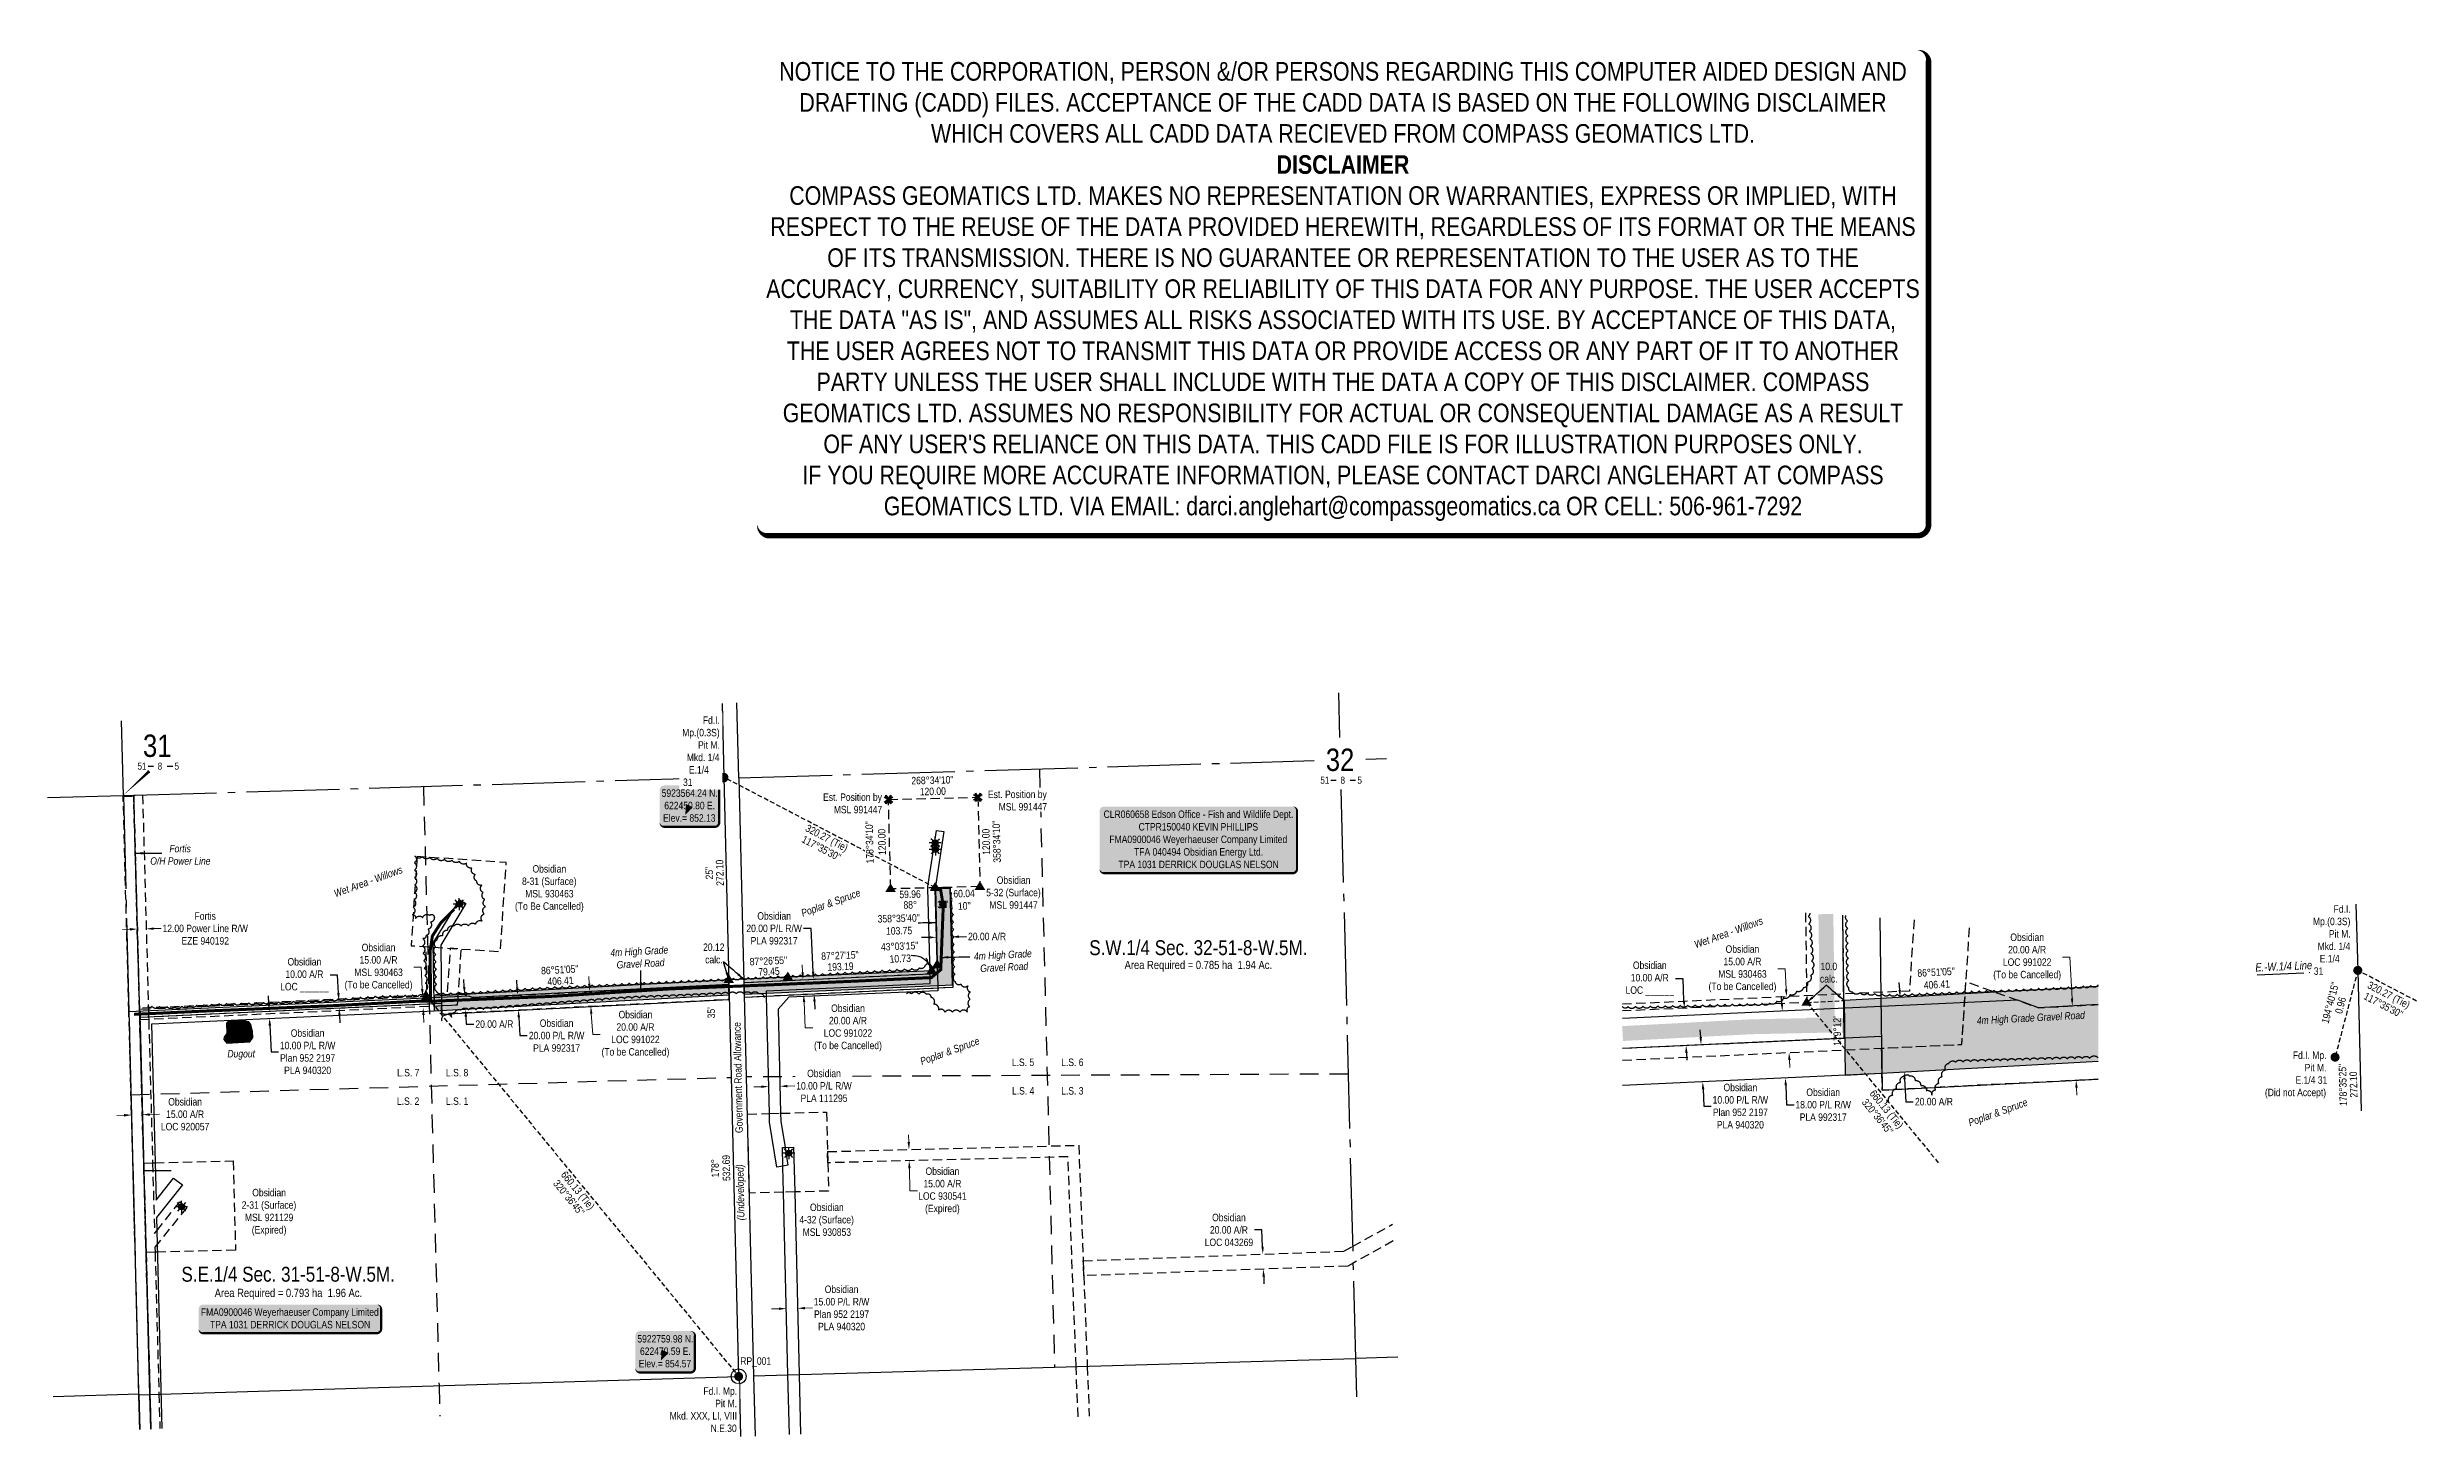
# Model space of a CAD drawing. Extents: x 621543 to 624722, y 5922679 to 5924544.
import ezdxf
from ezdxf.enums import TextEntityAlignment as Align

# ---------------------------------------------------------------- set-up
doc = ezdxf.new("R2010")
doc.units = 0
doc.header["$LTSCALE"] = 5
doc.header["$PDSIZE"] = 0.5
for name, pattern in [('0', [1, 1, 0]), ('foc-ACCESSROAD', [3.75, 2.5, -1.25]), ('foc-FLOWLINE', [3.75, 2.5, -1.25]), ('foc-LSD', [8, 5, -3]), ('foc-QUARTERLINE', [33, 25, -3, 2, -3]), ('foc-TIELINE', [1.875, 1.25, -0.625])]:
    doc.linetypes.add(name, pattern=pattern)
doc.layers.get('Defpoints').update_dxf_attribs({"color": 9})
for name, color, linetype in [('10', 1, 'Continuous'), ('35', 37, 'Continuous'), ('9', 3, 'Continuous'), ('AS-POWER', 104, 'foc-POWER'), ('AS-POWER-T', 104, 'Continuous'), ('AS-ROADS', 254, 'Continuous'), ('C-AR', 13, 'foc-ACCESSROAD'), ('C-RW', 13, 'Continuous'), ('C-SYMBOL', 7, 'Continuous'), ('C-WS', 13, 'foc-ACCESSROAD'), ('C-WS-S', 13, 'Continuous'), ('DETAIL-T', 7, 'Continuous'), ('F-EZE', 190, 'foc-FLOWLINE'), ('L-AREAREQUIRED', 7, 'Continuous'), ('L-BD', 7, 'Continuous'), ('L-MON', 1, 'Continuous'), ('L-ROAD-T', 7, 'Continuous'), ('L-SEC', 7, 'Continuous'), ('L-SECLBL', 7, 'Continuous'), ('L-SECQ', 8, 'foc-QUARTERLINE'), ('L-SECTION-LSD', 7, 'foc-LSD'), ('L-TIE', 7, 'foc-TIELINE'), ('L-TIE-T', 7, 'Continuous'), ('P-PROPOSED', 10, 'Continuous'), ('P-PROPOSED-H', 21, 'Continuous'), ('P-TXT', 4, 'Continuous'), ('T-BUSH', 110, '0'), ('T-BUSH-T', 110, 'Continuous'), ('T-WATER', 160, 'Continuous'), ('T-WATER-H', 133, 'Continuous'), ('T-WATER-T', 170, 'Continuous')]:
    doc.layers.add(name, color=color, linetype=linetype)
for name, color, linetype, lineweight in [('C-AR-T', 13, 'Continuous', 9), ('C-WS-T', 13, 'Continuous', 9), ('F-EZE-T', 190, 'Continuous', 9), ('T-TEXT', 48, 'Continuous', 18)]:
    doc.layers.add(name, color=color, linetype=linetype, lineweight=lineweight)
doc.layers.add('DISCLAIMER', color=7, linetype='Continuous', plot=False)
doc.styles.add('100L', font='ARIALN.TTF', dxfattribs={"height": 11})
doc.styles.add('175L', font='ARIALN.TTF', dxfattribs={"height": 20})
doc.styles.add('80', font='ARIALN.TTF', dxfattribs={"height": 10})
doc.styles.add('80CG', font='ARIALN.TTF', dxfattribs={"height": 10})
doc.styles.add('80L', font='ARIALN.TTF', dxfattribs={"height": 10})
doc.styles.add('80LS', font='ARIALNI.TTF', dxfattribs={"height": 10})
doc.styles.add('foc-LtypeFont', font='ARIALN.TTF', dxfattribs={"height": 7.35})
doc.styles.add('SIMPLEX', font='ARIALN.TTF')
doc.linetypes.add('foc-POWER', pattern='A,6,-1,["P",foc-LtypeFont,S=0.2,R=0,X=-0.625,Y=-0.75],-1.24,4', length=12.24)
doc.dimstyles.new('Compass 5 000', dxfattribs={"dimscale": 5, "dimtxt": 9, "dimasz": 2, "dimexe": 0.2, "dimexo": 0.0625, "dimgap": 0.5, "dimtad": 0, "dimtih": 1, "dimtoh": 1, "dimzin": 0, "dimdsep": 46, "dimtxsty": '80CG', "dimcen": 0.1, "dimse1": 1, "dimse2": 1, "dimclrd": 256, "dimclrt": 256, "dimaunit": 1, "dimadec": 4, "dimazin": 0, "dimtfac": 0.06, "dimtofl": 0, "dimtmove": 0, "dimatfit": 1, "dimfxl": 0.2, "dimtolj": 1, "dimtzin": 0, "dimlwd": -1, "dimarcsym": 0})

msp = doc.modelspace()

# ---------------------------------------------------------------- texts
at = {"layer": '35', "color": 3, "style": '80'}
msp.add_attdef('RP_001', (622472.792, 5922775.661), 'RP', height=9.9965, dxfattribs=at)
at = {"layer": 'AS-POWER-T', "insert": (621679.108, 5923473.54), "char_height": 9.9965, "attachment_point": 1, "style": '80L'}
msp.add_mtext_dynamic_manual_height_columns('\\pi27.638;{\\fArial Narrow|b0|i1|c0|p34;Fortis\\P\\pi1.9173;O/H Power Line}', width=83.32928, gutter_width=50, heights=[0], dxfattribs=at)
at = {"layer": 'C-SYMBOL', "color": 3, "style": '175L'}
for s, p in [('S.W.1/4 Sec. 32-51-8-W.5M.', (623087.433, 5923319.542)), ('S.E.1/4 Sec. 31-51-8-W.5M.', (621866.08, 5922881.193))]:
    msp.add_text(s, height=19.993, dxfattribs=at).set_placement(p, align=Align.BOTTOM_CENTER)
at = {"layer": 'C-WS-T', "char_height": 9.9965, "attachment_point": 1, "style": '80L'}
for s, width, insert in [('\\pi27.042;Obsidian\\P\\pi12.93;8-31 (Surface)\\P\\pi17.179;MSL 930463\\P\\pi3.4999;(To Be Cancelled)', 97.9025, (622166.94, 5923446.33)), ('\\pi18.289;Obsidian \\P\\pi4.1088;2-31 (Surface)\\P\\pi8.4115;MSL 921129\\P\\pi17.665;(Expired)', 80.39551, (621799.626, 5923011.759)), ('\\pi14.403;Obsidian\\P\\pi0.12747;4-32 (Surface)\\P\\pi4.5393;MSL 930853', 72.62387, (622551.91, 5922992.04))]:
    msp.add_mtext_dynamic_manual_height_columns(s, width=width, gutter_width=50, heights=[0], dxfattribs=dict(at, insert=insert))
at = {"layer": 'L-AREAREQUIRED', "color": 5, "style": '100L'}
for s, p in [('Area Required = 0.785 ha  1.94 Ac.', (623087.433, 5923303.555)), ('Area Required = 0.793 ha  1.96 Ac.', (621866.409, 5922863.313))]:
    msp.add_text(s, height=10.99615, dxfattribs=at).set_placement(p, align=Align.BOTTOM_CENTER)
at = {"layer": 'L-BD', "style": '80L'}
for s, rotation, p in [("268°34'10''", 1.4307, (622730.743, 5923560.383)), ('120.00', 1.4307, (622731.118, 5923545.393)), ('120.00', 91.4307, (622802.541, 5923477.644)), ("358°34'10''", 91.4307, (622816.782, 5923478)), ("25''", 91.4097, (622431.124, 5923435.711)), ('272.10', 91.4097, (622445.365, 5923436.062)), ('59.96', 1.4307, (622700.57, 5923407.27)), ('88°', 1.4307, (622700.925, 5923393.029)), ("86°51'05''", 3.1491, (622230.638, 5923305.912)), ("87°26'55''", 2.5511, (622510.622, 5923317.804)), ('79.45', 2.5511, (622511.257, 5923303.573)), ("87°27'15''", 2.546, (622606.59, 5923325.12)), ('193.19', 2.546, (622607.257, 5923310.14)), ('406.41', 3.1491, (622231.462, 5923290.94)), ("194°40'15''", 75.3291, (624606.233, 5923261.756)), ('0.96', 75.3291, (624620.014, 5923258.148)), ("178°35'25''", 91.4097, (624623.258, 5923151.438)), ('272.10', 91.4097, (624637.499, 5923151.788)), ('178°', 91.4097, (622438.997, 5923039.415)), ('532.69', 91.4097, (622453.987, 5923039.784))]:
    msp.add_text(s, height=9.9965, rotation=rotation, dxfattribs=at).set_placement(p, align=Align.MIDDLE)
at = {"layer": 'L-BD', "insert": (622744.583, 5923398.568), "char_height": 9.9965, "width": 9.9965, "attachment_point": 2, "rotation": 1.4307, "style": '80L', "bg_fill": 1, "box_fill_scale": 1, "bg_fill_color": 21, "bg_fill_transparency": 0}
msp.add_mtext("34'", dxfattribs=at)
at = {"layer": 'L-BD', "char_height": 9.9965, "attachment_point": 2, "style": '80L'}
for s, insert, width, rotation in [("358°35'40''\\P103.75 ", (622685.364, 5923379.909), 26.31855, 1.4307), ("43°03'15''\\P10.73 ", (622686.528, 5923342.584), 56.28766, 2.54601), ("86°51'05'' 406.41", (624077.186, 5923307.7), 51.00418, 3.1491)]:
    msp.add_mtext(s, dxfattribs=dict(at, insert=insert, width=width, rotation=rotation))
at = {"layer": 'L-ROAD-T', "style": '80L'}
msp.add_text('Government Road Allowance', height=9.9965, rotation=91.133948, dxfattribs=at).set_placement((622469.696, 5923161.18), align=Align.MIDDLE_CENTER)
at = {"layer": 'L-SECQ', "ltscale": 0.5, "insert": (624505.548, 5923314.45), "char_height": 10.99615, "attachment_point": 1, "rotation": 2.472096, "style": '100L'}
msp.add_mtext_dynamic_manual_height_columns('{\\fArial Narrow|b0|i1|c0|p34;E.-W.1/4 Line}', width=76.26127, gutter_width=55, heights=[0], dxfattribs=at)
at = {"layer": 'L-TIE-T', "style": '80L'}
for s, rotation, p in [('320.27 (Tie)', 332.4076, (622588.273, 5923481.678)), ("117°35'30''", 332.4076, (622581.675, 5923469.053)), ("117°35'30''", 332.4076, (624677.767, 5923258.406)), ('320.27 (Tie)', 332.4076, (624684.365, 5923271.031)), ("320°36'45''", 309.3876, (622242.865, 5922999.924)), ('660.13 (Tie)', 309.3876, (622253.874, 5923008.964))]:
    msp.add_text(s, height=9.9965, rotation=rotation, dxfattribs=at).set_placement(p, align=Align.MIDDLE)
at = {"layer": 'P-TXT', "char_height": 9.9965, "attachment_point": 1, "style": '80L'}
for s, width, insert in [('\\pi0.21516;20.12\\P\\pi3.0177;calc.', 28.16276, (622422.643, 5923341.144)), ('\\pi2.9693;10.0 \\P\\pi2.1545;calc.', 26.43627, (623919.394, 5923315.392))]:
    msp.add_mtext_dynamic_manual_height_columns(s, width=width, gutter_width=50, heights=[0], dxfattribs=dict(at, insert=insert))
at = {"layer": 'T-BUSH-T', "style": '80LS'}
for s, height, p in [('Wet Area - Willows', 10, (621973.404, 5923424.397)), ('Poplar & Spruce', 9.9965, (622594.177, 5923395.771)), ('Wet Area - Willows', 10, (623798.938, 5923355.808)), ('Poplar & Spruce', 9.9965, (622753.869, 5923196.858)), ('Poplar & Spruce', 9.9965, (624160.345, 5923114.556))]:
    msp.add_text(s, height=height, rotation=20, dxfattribs=at).set_placement(p, align=Align.MIDDLE_CENTER)
at = {"layer": 'T-TEXT', "style": '80LS'}
msp.add_text('(Undeveloped)', height=9.9965, rotation=91.133948, dxfattribs=at).set_placement((622472.746, 5923007.076), align=Align.MIDDLE_CENTER)
at = {"layer": 'T-TEXT', "char_height": 9.9965, "attachment_point": 1, "rotation": 2.998053, "style": '80L'}
for s, width, insert in [('\\pi0.32607;{\\fArial Narrow|b0|i1|c0|p34;4m High Grade\\P\\pi4.7311; Gravel Road}', 77.49427, (622297.847, 5923333.666)), ('\\pi0.32607;{\\fArial Narrow|b0|i1|c0|p34;4m High Grade\\P\\pi4.7311; Gravel Road}', 77.49427, (622785.733, 5923328.862)), ('\\pi1.462;{\\fArial Narrow|b0|i1|c0|p34;4m High Grade Gravel Road}', 148.08472, (624130.311, 5923242.512))]:
    msp.add_mtext_dynamic_manual_height_columns(s, width=width, gutter_width=50, heights=[0], dxfattribs=dict(at, insert=insert))
at = {"layer": 'T-WATER-T', "insert": (621784.617, 5923198.18), "char_height": 9.9965, "attachment_point": 1, "style": '175L'}
msp.add_mtext_dynamic_manual_height_columns('{\\fArial Narrow|b0|i1|c0|p34;Dugout}', width=12.81511, gutter_width=100, heights=[0], dxfattribs=at)

# ---------------------------------------------------------------- blocks, each defined once
blk = doc.blocks.new('L-SECLBL')
at = {"layer": '9', "color": 7}
for p, q in [((-5.1, -27.8), (-12.3, -27.8)), ((20.7, -27.8), (13.5, -27.8))]:
    blk.add_line(p, q, dxfattribs=at)
at = {"layer": '10', "color": 2, "style": 'SIMPLEX'}
blk.add_attdef('SEC', text='', height=30, dxfattribs=at).set_placement((0, 0), align=Align.MIDDLE)
at = {"layer": '10', "color": 5, "style": '80L'}
blk.add_attdef('TWP', text='', height=9.5, dxfattribs=at).set_placement((-14.4, -27.4), align=Align.MIDDLE_RIGHT)
blk.add_attdef('RGE', text='', height=9.5, dxfattribs=at).set_placement((3.6, -27.4), align=Align.MIDDLE_CENTER)
blk.add_attdef('MER', text='', height=9.5, dxfattribs=at).set_placement((23.2, -27.4), align=Align.MIDDLE_LEFT)
blk = doc.blocks.new('*U379')
h = blk.add_hatch(color=255)
edge = h.paths.add_edge_path()
edge.add_line((-116.5, -20), (116.5, -20))
edge.add_arc((116.5, -14), 6, 270, 360)
edge.add_line((122.5, -14), (122.5, 12.5))
edge.add_arc((116.5, 12.5), 6, 0, 90)
edge.add_line((116.5, 18.5), (-116.5, 18.5))
edge.add_arc((-116.5, 12.5), 6, 90, 180)
edge.add_line((-122.5, 12.5), (-122.5, -14))
edge.add_arc((-116.5, -14), 6, 180, 270)
at = {"color": 44, "flags": 128}
blk.add_lwpolyline([(-116.5, -20, 3, 3, 0), (116.5, -20, 3, 3, 0.414214), (122.5, -14, 3, 3, 0), (122.5, 12.5, 3, 0, 0.414214), (116.5, 18.5, 0, 0, 0), (-116.5, 18.5, 0, 0, 0.414214), (-122.5, 12.5, 0, 0, 0), (-122.5, -14, 0, 3, 0.414214)], format="xyseb", close=True, dxfattribs=at)
at = {"color": 44, "style": '80'}
blk.add_attdef('ENTER_TEXT_001', (-36, -5), '', height=10, dxfattribs=at)
blk = doc.blocks.new('*D380')
at = {"layer": 'Defpoints', "color": 0, "transparency": 16777216}
for p in [(621664, 5923346.3), (621675.6, 5923360.8), (621676, 5923346.6)]:
    blk.add_point(p, dxfattribs=at)
at = {"layer": 'F-EZE-T', "transparency": 16777216}
for p, q in [((621653.7, 5923360.2), (621643.7, 5923359.9)), ((621685.6, 5923361.1), (621695.6, 5923361.3))]:
    blk.add_line(p, q, dxfattribs=at)
for points in [[(621653.6, 5923361.9), (621653.7, 5923358.5), (621663.6, 5923360.5)], [(621685.6, 5923362.7), (621685.7, 5923359.4), (621675.6, 5923360.8)]]:
    blk.add_solid(points, dxfattribs=at)
at = {"layer": 'F-EZE-T', "transparency": 16777216, "insert": (621754.8, 5923361.3), "char_height": 10, "attachment_point": 5, "style": '80CG'}
blk.add_mtext('\\A1;Fortis\\P12.00 Power Line R/W\\PEZE 940192', dxfattribs=at)
blk = doc.blocks.new('*D381')
at = {"layer": 'C-AR-T', "transparency": 16777216}
for p, q in [((621646, 5923110.6), (621636, 5923110.3)), ((621680.4, 5923111.5), (621693.5, 5923111.9))]:
    blk.add_line(p, q, dxfattribs=at)
for points in [[(621645.9, 5923112.3), (621646, 5923108.9), (621656, 5923110.9)], [(621680.4, 5923113.2), (621680.5, 5923109.9), (621670.4, 5923111.3)]]:
    blk.add_solid(points, dxfattribs=at)
at = {"layer": 'Defpoints', "color": 0, "transparency": 16777216}
for p in [(621655, 5923148.4), (621669.4, 5923148.8), (621670.4, 5923111.3)]:
    blk.add_point(p, dxfattribs=at)
at = {"layer": 'C-AR-T', "transparency": 16777216, "insert": (621727.8, 5923111.9), "char_height": 10, "attachment_point": 5, "style": '80CG'}
blk.add_mtext('\\A1;Obsidian\\P15.00 A/R\\PLOC 920057', dxfattribs=at)
blk = doc.blocks.new('*D382')
at = {"layer": 'C-AR-T', "transparency": 16777216}
for p, q in [((622270.1, 5923287), (622269.4, 5923297)), ((622272.9, 5923247.1), (622274.8, 5923219.2)), ((622274.8, 5923219.2), (622284.8, 5923219.2))]:
    blk.add_line(p, q, dxfattribs=at)
for points in [[(622271.8, 5923287.1), (622268.4, 5923286.9), (622270.8, 5923277)], [(622274.5, 5923247.2), (622271.2, 5923247), (622272.2, 5923257.1)]]:
    blk.add_solid(points, dxfattribs=at)
at = {"layer": 'Defpoints', "color": 0, "transparency": 16777216}
for p in [(622278.9, 5923277.6), (622272.2, 5923257.1), (622280.3, 5923257.6)]:
    blk.add_point(p, dxfattribs=at)
at = {"layer": 'C-AR-T', "transparency": 16777216, "insert": (622332.1, 5923219.2), "char_height": 10, "attachment_point": 5, "style": '80CG'}
blk.add_mtext('\\A1;Obsidian\\P20.00 A/R\\PLOC 991022\\P(To be Cancelled)', dxfattribs=at)
blk = doc.blocks.new('GAS')
h = blk.add_hatch(color=255)
h.dxf.hatch_style = 1
edge = h.paths.add_edge_path()
edge.add_arc((0, 0), 0.9, 0, 360)
for p, q in [((-0.81, 0), (-1.62, 0)), ((-0.57, 0.57), (-1.14, 1.14)), ((0, 0.81), (0, 1.62)), ((0.57, 0.57), (1.14, 1.14)), ((1.62, 0), (0.81, 0)), ((-0.57, -0.57), (-1.14, -1.14)), ((0, -0.81), (0, -1.62)), ((1.14, -1.14), (0.57, -0.57))]:
    blk.add_line(p, q)
blk.add_circle((0, 0), 0.8)
blk = doc.blocks.new('*U385')
h = blk.add_hatch(color=255)
edge = h.paths.add_edge_path()
edge.add_line((-126.5, -45.5), (126.5, -45.5))
edge.add_arc((126.5, -39.5), 6, 270, 360)
edge.add_line((132.5, -39.5), (132.5, 38))
edge.add_arc((126.5, 38), 6, 0, 90)
edge.add_line((126.5, 44), (-126.5, 44))
edge.add_arc((-126.5, 38), 6, 90, 180)
edge.add_line((-132.5, 38), (-132.5, -39.5))
edge.add_arc((-126.5, -39.5), 6, 180, 270)
at = {"color": 44, "flags": 128}
blk.add_lwpolyline([(-126.5, -45.5, 3, 3, 0), (126.5, -45.5, 3, 3, 0.414214), (132.5, -39.5, 3, 3, 0), (132.5, 38, 3, 0, 0.414214), (126.5, 44, 0, 0, 0), (-126.5, 44, 0, 0, 0.414214), (-132.5, 38, 0, 0, 0), (-132.5, -39.5, 0, 3, 0.414214)], format="xyseb", close=True, dxfattribs=at)
at = {"color": 44, "style": '80'}
blk.add_attdef('ENTER_TEXT_001', (-36, -5), '', height=10, dxfattribs=at)
blk = doc.blocks.new('*D383')
at = {"layer": 'C-WS-S', "transparency": 16777216}
for p, q in [((621840.2, 5923260.8), (621839.7, 5923270.8)), ((621841.5, 5923230.9), (621843.1, 5923195.8)), ((621843.1, 5923195.8), (621853.1, 5923195.8))]:
    blk.add_line(p, q, dxfattribs=at)
for points in [[(621841.8, 5923260.9), (621838.5, 5923260.8), (621840.6, 5923250.8)], [(621843.2, 5923230.9), (621839.8, 5923230.8), (621841.1, 5923240.9)]]:
    blk.add_solid(points, dxfattribs=at)
at = {"layer": 'Defpoints', "color": 0, "transparency": 16777216}
for p in [(621840.6, 5923250.8), (621932, 5923255), (621932.4, 5923245)]:
    blk.add_point(p, dxfattribs=at)
at = {"layer": 'C-WS-S', "transparency": 16777216, "insert": (621892.2, 5923195.8), "char_height": 10, "attachment_point": 5, "style": '80CG'}
blk.add_mtext('\\A1;Obsidian\\P10.00 P/L R/W\\PPlan 952 2197\\PPLA 940320', dxfattribs=at)
blk = doc.blocks.new('*D384')
at = {"layer": 'C-WS-S', "transparency": 16777216}
for p, q in [((622173.4, 5923282), (622172.9, 5923292)), ((622175.5, 5923242), (622176.8, 5923217.5)), ((622176.8, 5923217.5), (622186.8, 5923217.5))]:
    blk.add_line(p, q, dxfattribs=at)
for points in [[(622175.1, 5923282.1), (622171.8, 5923281.9), (622174, 5923272)], [(622177.2, 5923242.1), (622173.9, 5923241.9), (622175, 5923252)]]:
    blk.add_solid(points, dxfattribs=at)
at = {"layer": 'Defpoints', "color": 0, "transparency": 16777216}
for p in [(622170.9, 5923271.8), (622171.9, 5923251.8), (622175, 5923252)]:
    blk.add_point(p, dxfattribs=at)
at = {"layer": 'C-WS-S', "transparency": 16777216, "insert": (622226.3, 5923217.5), "char_height": 10, "attachment_point": 5, "style": '80CG'}
blk.add_mtext('\\A1;Obsidian\\P20.00 P/L R/W\\PPLA 992317', dxfattribs=at)
blk = doc.blocks.new('*D386')
at = {"layer": 'C-WS-S', "transparency": 16777216}
for p, q in [((623172.8, 5922956.6), (623162.8, 5922956.6)), ((623173.6, 5922934.1), (623172.8, 5922956.6)), ((623175.1, 5922894.1), (623175.5, 5922884.1))]:
    blk.add_line(p, q, dxfattribs=at)
for points in [[(623175.3, 5922934.1), (623172, 5922934), (623174, 5922924.1)], [(623176.8, 5922894.1), (623173.4, 5922894), (623174.7, 5922904.1)]]:
    blk.add_solid(points, dxfattribs=at)
at = {"layer": 'Defpoints', "color": 0, "transparency": 16777216}
for p in [(623163.5, 5922923.7), (623174, 5922924.1), (623164.2, 5922903.7)]:
    blk.add_point(p, dxfattribs=at)
at = {"layer": 'C-WS-S', "transparency": 16777216, "insert": (623128.5, 5922956.6), "char_height": 10, "attachment_point": 5, "style": '80CG'}
blk.add_mtext('\\A1;Obsidian\\P20.00 A/R^JLOC 043269', dxfattribs=at)
blk = doc.blocks.new('*D387')
at = {"layer": 'C-AR-T', "transparency": 16777216}
for p, q in [((622698.8, 5923074.5), (622698.6, 5923084.5)), ((622699.7, 5923039.5), (622700.5, 5923009)), ((622700.5, 5923009), (622710.5, 5923009))]:
    blk.add_line(p, q, dxfattribs=at)
for points in [[(622700.5, 5923074.6), (622697.2, 5923074.5), (622699.1, 5923064.5)], [(622701.4, 5923039.6), (622698, 5923039.5), (622699.4, 5923049.5)]]:
    blk.add_solid(points, dxfattribs=at)
at = {"layer": 'Defpoints', "color": 0, "transparency": 16777216}
for p in [(622699.1, 5923064.5), (622833.3, 5923067.9), (622833.7, 5923052.9)]:
    blk.add_point(p, dxfattribs=at)
at = {"layer": 'C-AR-T', "transparency": 16777216, "insert": (622744, 5923009), "char_height": 10, "attachment_point": 5, "style": '80CG'}
blk.add_mtext('\\A1;Obsidian\\P15.00 A/R^JLOC 930541\\P(Expired)', dxfattribs=at)
blk = doc.blocks.new('*D388')
at = {"layer": 'C-AR-T', "transparency": 16777216}
for p, q in [((622524.6, 5922850.8), (622514.6, 5922850.6)), ((622559.6, 5922851.7), (622569.6, 5922851.9))]:
    blk.add_line(p, q, dxfattribs=at)
for points in [[(622524.5, 5922852.5), (622524.6, 5922849.2), (622534.6, 5922851.1)], [(622559.5, 5922853.3), (622559.6, 5922850), (622549.6, 5922851.4)]]:
    blk.add_solid(points, dxfattribs=at)
at = {"layer": 'Defpoints', "color": 0, "transparency": 16777216}
for p in [(622533.8, 5922884.6), (622548.8, 5922885), (622549.6, 5922851.4)]:
    blk.add_point(p, dxfattribs=at)
at = {"layer": 'C-AR-T', "transparency": 16777216, "insert": (622608.7, 5922851.9), "char_height": 10, "attachment_point": 5, "style": '80CG'}
blk.add_mtext('\\A1;Obsidian\\P15.00 P/L R/W^JPlan 952 2197\\PPLA 940320', dxfattribs=at)
blk = doc.blocks.new('fdia')
at = {"color": 255, "const_width": 1}
blk.add_lwpolyline([(-0.5, 0, 1), (0.5, 0, 1)], format="xyb", close=True, dxfattribs=at)
blk = doc.blocks.new('Fdiaa')
blk.add_blockref('fdia', (0, 0))
blk = doc.blocks.new('fdib')
at = {"color": 1, "const_width": 1.6}
blk.add_lwpolyline([(-0.4, 0, 1), (0.4, 0, 1)], format="xyb", close=True, dxfattribs=at)
at = {"color": 1}
blk.add_circle((0, 0), 0.8, dxfattribs=at)
blk = doc.blocks.new('Fdibb')
blk.add_blockref('fdib', (0, 0))
blk = doc.blocks.new('fdicc')
for name in ['Fdibb', 'Fdiaa']:
    blk.add_blockref(name, (0, 0))
blk = doc.blocks.new('FDI')
blk.add_blockref('fdicc', (0, 0))
blk = doc.blocks.new('STRIA')
blk.add_hatch(color=255).paths.add_polyline_path([(-0.04, 1.52), (-1.47, -0.87), (1.39, -0.87)])
blk = doc.blocks.new('STRIAA')
blk.add_blockref('STRIA', (0, 0))
blk = doc.blocks.new('STRIB')
at = {"color": 1}
blk.add_solid([(-1.12, -0.67), (-0.04, 1.13), (1.04, -0.67)], dxfattribs=at)
blk = doc.blocks.new('STRIBB')
blk.add_blockref('STRIB', (0, 0))
blk = doc.blocks.new('STRICC')
for name in ['STRIAA', 'STRIBB']:
    blk.add_blockref(name, (0, 0))
blk = doc.blocks.new('fdspike')
blk.add_blockref('STRICC', (0, 0))
blk = doc.blocks.new('TRIA')
blk.add_hatch(color=255).paths.add_polyline_path([(-0.04, 1.52), (-1.47, -0.87), (1.39, -0.87)])
blk = doc.blocks.new('TRIAA')
blk.add_blockref('TRIA', (0, 0))
blk = doc.blocks.new('TRIB')
at = {"color": 1}
blk.add_lwpolyline([(-1.12, -0.67), (-0.04, 1.13), (1.04, -0.67)], close=True, dxfattribs=at)
blk = doc.blocks.new('TRIBB')
blk.add_blockref('TRIB', (0, 0))
blk = doc.blocks.new('TRICC')
for name in ['TRIAA', 'TRIBB']:
    blk.add_blockref(name, (0, 0))
blk = doc.blocks.new('plspike')
blk.add_blockref('TRICC', (0, 0))
blk = doc.blocks.new('*D390')
at = {"layer": 'C-AR-T', "transparency": 16777216}
for p, q in [((622044.7, 5923309.3), (622034.7, 5923309.3)), ((622046, 5923280.1), (622044.7, 5923309.3)), ((622047.6, 5923245.1), (622048.1, 5923235.1))]:
    blk.add_line(p, q, dxfattribs=at)
for points in [[(622047.7, 5923280.2), (622044.4, 5923280), (622046.5, 5923270.1)], [(622049.3, 5923245.2), (622046, 5923245), (622047.2, 5923255.1)]]:
    blk.add_solid(points, dxfattribs=at)
at = {"layer": 'Defpoints', "color": 0, "transparency": 16777216}
for p in [(622046.5, 5923270.1), (621976.9, 5923266.9), (621977.6, 5923251.9)]:
    blk.add_point(p, dxfattribs=at)
at = {"layer": 'C-AR-T', "transparency": 16777216, "insert": (621987.4, 5923309.3), "char_height": 10, "attachment_point": 5, "style": '80CG'}
blk.add_mtext('\\A1;Obsidian\\P15.00 A/R\\PMSL 930463\\P(To be Cancelled)', dxfattribs=at)
blk = doc.blocks.new('*U404')
h = blk.add_hatch(color=254)
edge = h.paths.add_edge_path()
edge.add_line((-34, -28.5), (34, -28.5))
edge.add_arc((34, -22.5), 6, 270, 360)
edge.add_line((40, -22.5), (40, 21))
edge.add_arc((34, 21), 6, 0, 90)
edge.add_line((34, 27), (-34, 27))
edge.add_arc((-34, 21), 6, 90, 180)
edge.add_line((-40, 21), (-40, -22.5))
edge.add_arc((-34, -22.5), 6, 180, 270)
at = {"color": 1, "flags": 128}
blk.add_lwpolyline([(-34, -28.5, 3, 3, 0), (34, -28.5, 3, 3, 0.414214), (40, -22.5, 3, 3, 0), (40, 21, 3, 0, 0.414214), (34, 27, 0, 0, 0), (-34, 27, 0, 0, 0.414214), (-40, 21, 0, 0, 0), (-40, -22.5, 0, 3, 0.414214)], format="xyseb", close=True, dxfattribs=at)
blk.add_lwpolyline([(-5.7, -12.4, 0, 10, 0), (0, 0, 5, 5, 0)], format="xyseb", dxfattribs=at)
at = {"color": 1, "style": '80'}
blk.add_attdef('ENTER_TEXT_001', (-36, -5), '', height=10, dxfattribs=at)
blk = doc.blocks.new('*D502')
at = {"layer": 'C-AR-T', "transparency": 16777216}
for p, q in [((622501, 5923148.8), (622491, 5923148.6)), ((622536, 5923149.7), (622546, 5923150))]:
    blk.add_line(p, q, dxfattribs=at)
for points in [[(622501, 5923150.5), (622501, 5923147.2), (622511, 5923149.1)], [(622536, 5923151.4), (622536, 5923148), (622526, 5923149.5)]]:
    blk.add_solid(points, dxfattribs=at)
at = {"layer": 'Defpoints', "color": 0, "transparency": 16777216}
for p in [(622509.3, 5923217.4), (622524.3, 5923217.8), (622526, 5923149.5)]:
    blk.add_point(p, dxfattribs=at)
at = {"layer": 'C-AR-T', "transparency": 16777216, "insert": (622585.1, 5923150), "char_height": 10, "attachment_point": 5, "style": '80CG', "bg_fill": 3, "box_fill_scale": 1.1, "bg_fill_color": 256, "bg_fill_true_color": 13158600, "bg_fill_transparency": 0}
blk.add_mtext('\\A1;Obsidian\\P10.00 P/L R/W\\PPLA 111295', dxfattribs=at)
blk = doc.blocks.new('*D510')
at = {"layer": 'C-WS-S', "transparency": 16777216}
for p, q in [((621932.5, 5923298.5), (621922.5, 5923298.5)), ((621933.6, 5923274.6), (621932.5, 5923298.5)), ((621935, 5923244.6), (621935.4, 5923234.6))]:
    blk.add_line(p, q, dxfattribs=at)
for points in [[(621935.2, 5923274.7), (621931.9, 5923274.5), (621934, 5923264.6)], [(621936.6, 5923244.7), (621933.3, 5923244.5), (621934.5, 5923254.6)]]:
    blk.add_solid(points, dxfattribs=at)
at = {"layer": 'Defpoints', "color": 0, "transparency": 16777216}
for p in [(621875.9, 5923261.9), (621876.4, 5923251.9), (621934, 5923264.6)]:
    blk.add_point(p, dxfattribs=at)
at = {"layer": 'C-WS-S', "transparency": 16777216, "insert": (621887.9, 5923298.5), "char_height": 10, "attachment_point": 5, "style": '80CG'}
blk.add_mtext('\\A1;Obsidian\\P10.00 A/R\\PLOC ______', dxfattribs=at)
blk = doc.blocks.new('*D511')
at = {"layer": 'C-AR-T', "transparency": 16777216}
for p, q in [((622556.4, 5923302.5), (622555.9, 5923312.5)), ((622558.3, 5923262.6), (622560, 5923227.8)), ((622560, 5923227.8), (622570, 5923227.8))]:
    blk.add_line(p, q, dxfattribs=at)
for points in [[(622558.1, 5923302.6), (622554.8, 5923302.5), (622556.9, 5923292.5)], [(622560, 5923262.6), (622556.7, 5923262.5), (622557.8, 5923272.6)]]:
    blk.add_solid(points, dxfattribs=at)
at = {"layer": 'Defpoints', "color": 0, "transparency": 16777216}
for p in [(622557.8, 5923272.6), (622581.7, 5923293.7), (622582.6, 5923273.7)]:
    blk.add_point(p, dxfattribs=at)
at = {"layer": 'C-AR-T', "transparency": 16777216, "insert": (622617.3, 5923227.8), "char_height": 10, "attachment_point": 5, "style": '80CG'}
blk.add_mtext('\\A1;Obsidian\\P20.00 A/R\\PLOC 991022\\P(To be Cancelled)', dxfattribs=at)
blk = doc.blocks.new('*D512')
at = {"layer": 'C-AR-T', "transparency": 16777216}
for p, q in [((624257, 5923323), (624247, 5923323)), ((624259.8, 5923267.3), (624257, 5923323)), ((624265.8, 5923147.5), (624266.3, 5923137.5))]:
    blk.add_line(p, q, dxfattribs=at)
for points in [[(624261.4, 5923267.4), (624258.1, 5923267.2), (624260.3, 5923257.3)], [(624267.5, 5923147.5), (624264.1, 5923147.4), (624265.3, 5923157.4)]]:
    blk.add_solid(points, dxfattribs=at)
at = {"layer": 'Defpoints', "color": 0, "transparency": 16777216}
for p in [(624238.6, 5923256.2), (624260.3, 5923257.3), (624243.7, 5923156.4)]:
    blk.add_point(p, dxfattribs=at)
at = {"layer": 'C-AR-T', "transparency": 16777216, "insert": (624199.6, 5923323), "char_height": 10, "attachment_point": 5, "style": '80CG'}
blk.add_mtext('\\A1;Obsidian\\P20.00 A/R\\PLOC 991022\\P(To be Cancelled)', dxfattribs=at)
blk = doc.blocks.new('*D513')
at = {"layer": 'C-WS-S', "transparency": 16777216}
for p, q in [((623870.6, 5923260.4), (623870.1, 5923270.4)), ((623875.6, 5923150.6), (623876.8, 5923124.7)), ((623876.8, 5923124.7), (623886.8, 5923124.7))]:
    blk.add_line(p, q, dxfattribs=at)
for points in [[(623872.3, 5923260.5), (623868.9, 5923260.4), (623871, 5923250.4)], [(623877.3, 5923150.7), (623874, 5923150.5), (623875.2, 5923160.6)]]:
    blk.add_solid(points, dxfattribs=at)
at = {"layer": 'Defpoints', "color": 0, "transparency": 16777216}
for p in [(623899.1, 5923251.7), (623875.2, 5923160.6), (623903.3, 5923161.9)]:
    blk.add_point(p, dxfattribs=at)
at = {"layer": 'C-WS-S', "transparency": 16777216, "insert": (623925.9, 5923124.7), "char_height": 10, "attachment_point": 5, "style": '80CG'}
blk.add_mtext('\\A1;Obsidian\\P18.00 P/L R/W\\PPLA 992317', dxfattribs=at)
blk = doc.blocks.new('*D514')
at = {"layer": 'C-WS-S', "transparency": 16777216}
for p, q in [((623761.5, 5923215.4), (623761, 5923225.4)), ((623764.7, 5923145.5), (623765.8, 5923122.8)), ((623765.8, 5923122.8), (623775.8, 5923122.8))]:
    blk.add_line(p, q, dxfattribs=at)
for points in [[(623763.2, 5923215.5), (623759.8, 5923215.3), (623762, 5923205.4)], [(623766.4, 5923145.5), (623763, 5923145.4), (623764.3, 5923155.5)]]:
    blk.add_solid(points, dxfattribs=at)
at = {"layer": 'Defpoints', "color": 0, "transparency": 16777216}
for p in [(623753.5, 5923205), (623755.8, 5923155.1), (623764.3, 5923155.5)]:
    blk.add_point(p, dxfattribs=at)
at = {"layer": 'C-WS-S', "transparency": 16777216, "insert": (623814.8, 5923122.8), "char_height": 10, "attachment_point": 5, "style": '80CG'}
blk.add_mtext('\\A1;Obsidian\\P10.00 P/L R/W\\PPlan 952 2197\\PPLA 940320', dxfattribs=at)
blk = doc.blocks.new('*D515')
at = {"layer": 'C-WS-S', "transparency": 16777216}
for p, q in [((623737.8, 5923293.8), (623727.8, 5923293.8)), ((623739.1, 5923264.3), (623737.8, 5923293.8)), ((623742.3, 5923194.4), (623742.8, 5923184.4))]:
    blk.add_line(p, q, dxfattribs=at)
for points in [[(623740.8, 5923264.4), (623737.5, 5923264.3), (623739.6, 5923254.3)], [(623744, 5923194.5), (623740.7, 5923194.3), (623741.9, 5923204.4)]]:
    blk.add_solid(points, dxfattribs=at)
at = {"layer": 'Defpoints', "color": 0, "transparency": 16777216}
for p in [(623735.2, 5923254.1), (623739.6, 5923254.3), (623737.5, 5923204.2)]:
    blk.add_point(p, dxfattribs=at)
at = {"layer": 'C-WS-S', "transparency": 16777216, "insert": (623693.2, 5923293.8), "char_height": 10, "attachment_point": 5, "style": '80CG'}
blk.add_mtext('\\A1;Obsidian\\P10.00 A/R\\PLOC ______', dxfattribs=at)
blk = doc.blocks.new('*D516')
at = {"layer": 'C-AR-T', "transparency": 16777216}
for p, q in [((623874.9, 5923307.1), (623864.9, 5923307.1)), ((623876.2, 5923279.7), (623874.9, 5923307.1)), ((623880.6, 5923184.8), (623881.1, 5923174.9))]:
    blk.add_line(p, q, dxfattribs=at)
for points in [[(623877.9, 5923279.8), (623874.5, 5923279.6), (623876.7, 5923269.7)], [(623882.3, 5923184.9), (623878.9, 5923184.8), (623880.1, 5923194.8)]]:
    blk.add_solid(points, dxfattribs=at)
at = {"layer": 'Defpoints', "color": 0, "transparency": 16777216}
for p in [(623876.7, 5923269.7), (623852.6, 5923268.6), (623856.1, 5923193.7)]:
    blk.add_point(p, dxfattribs=at)
at = {"layer": 'C-AR-T', "transparency": 16777216, "insert": (623817.6, 5923307.1), "char_height": 10, "attachment_point": 5, "style": '80CG'}
blk.add_mtext('\\A1;Obsidian\\P15.00 A/R\\PMSL 930463\\P(To be Cancelled)', dxfattribs=at)
blk = doc.blocks.new('*D517')
at = {"layer": 'Defpoints', "color": 0, "transparency": 16777216}
for p in [(624084.2, 5923271.8), (624034.6, 5923169), (624089.6, 5923172)]:
    blk.add_point(p, dxfattribs=at)
at = {"layer": 'P-TXT', "transparency": 16777216}
for p, q in [((624028.6, 5923278.8), (624028, 5923288.7)), ((624035.2, 5923159), (624036.8, 5923128.8)), ((624036.8, 5923128.8), (624046.8, 5923128.8))]:
    blk.add_line(p, q, dxfattribs=at)
for points in [[(624030.2, 5923278.9), (624026.9, 5923278.7), (624029.1, 5923268.8)], [(624036.8, 5923159.1), (624033.5, 5923158.9), (624034.6, 5923169)]]:
    blk.add_solid(points, dxfattribs=at)
at = {"layer": 'P-TXT', "transparency": 16777216, "insert": (624074.5, 5923128.8), "char_height": 10, "attachment_point": 5, "style": '80CG'}
blk.add_mtext('\\A1;20.00 A/R', dxfattribs=at)
blk = doc.blocks.new('TEMP')
h = blk.add_hatch(color=255)
h.dxf.hatch_style = 1
h.paths.add_polyline_path([(0, 0.25), (-0.67, 1.15), (-0.67, 0.67), (-1.15, 0.67), (-0.25, 0), (-1.15, -0.67), (-0.67, -0.67), (-0.67, -1.15), (0, -0.25), (0.67, -1.15), (0.67, -0.67), (1.15, -0.67), (0.25, 0), (1.15, 0.67), (0.67, 0.67), (0.67, 1.15)])
h.paths.add_polyline_path([(0.57, 0.85), (0.57, 0.57), (0.85, 0.57), (0.08, 0), (0.85, -0.57), (0.57, -0.57), (0.57, -0.85), (0, -0.08), (-0.57, -0.85), (-0.57, -0.57), (-0.85, -0.57), (-0.08, 0), (-0.85, 0.57), (-0.57, 0.57), (-0.57, 0.85), (0, 0.08)], flags=16)
h = blk.add_hatch(color=1)
h.dxf.hatch_style = 1
h.paths.add_polyline_path([(0, 0.08), (-0.57, 0.85), (-0.57, 0.57), (-0.85, 0.57), (-0.08, 0), (-0.85, -0.57), (-0.57, -0.57), (-0.57, -0.85), (0, -0.08), (0.57, -0.85), (0.57, -0.57), (0.85, -0.57), (0.08, 0), (0.85, 0.57), (0.57, 0.57), (0.57, 0.85)])
at = {"color": 1}
for p, q in [((-0.08, 0), (0.08, 0)), ((0, 0.08), (0, -0.08))]:
    blk.add_line(p, q, dxfattribs=at)
at = {"color": 255, "flags": 128}
blk.add_lwpolyline([(-0.25, 0), (-1.15, 0.67), (-0.67, 0.67), (-0.67, 1.15), (0, 0.25), (0.67, 1.15), (0.67, 0.67), (1.15, 0.67), (0.25, 0), (1.15, -0.67), (0.67, -0.67), (0.67, -1.15), (0, -0.25), (-0.67, -1.15), (-0.67, -0.67), (-1.15, -0.67)], close=True, dxfattribs=at)
at = {"color": 1, "flags": 128}
blk.add_lwpolyline([(-0.08, 0), (-0.85, 0.57), (-0.57, 0.57), (-0.57, 0.85), (0, 0.08), (0.57, 0.85), (0.57, 0.57), (0.85, 0.57), (0.08, 0), (0.85, -0.57), (0.57, -0.57), (0.57, -0.85), (0, -0.08), (-0.57, -0.85), (-0.57, -0.57), (-0.85, -0.57)], close=True, dxfattribs=at)
blk = doc.blocks.new('*D518')
at = {"layer": 'Defpoints', "color": 0, "transparency": 16777216}
for p in [(622736, 5923352.3), (622756.1, 5923352.8), (622756.2, 5923350)]:
    blk.add_point(p, dxfattribs=at)
at = {"layer": 'P-TXT', "transparency": 16777216}
for p, q in [((622726, 5923349.3), (622716, 5923349)), ((622766.2, 5923350.3), (622776.2, 5923350.5))]:
    blk.add_line(p, q, dxfattribs=at)
for points in [[(622726, 5923350.9), (622726.1, 5923347.6), (622736, 5923349.5)], [(622766.1, 5923351.9), (622766.2, 5923348.6), (622756.2, 5923350)]]:
    blk.add_solid(points, dxfattribs=at)
at = {"layer": 'P-TXT', "transparency": 16777216, "insert": (622803.9, 5923350.5), "char_height": 10, "attachment_point": 5, "style": '80CG'}
blk.add_mtext('\\A1;20.00 A/R', dxfattribs=at)
blk = doc.blocks.new('*D519')
at = {"layer": 'Defpoints', "color": 0, "transparency": 16777216}
for p in [(622114.2, 5923273.4), (622104, 5923252.8), (622115.3, 5923253.5)]:
    blk.add_point(p, dxfattribs=at)
at = {"layer": 'P-TXT', "transparency": 16777216}
for p, q in [((622102.3, 5923282.8), (622101.8, 5923292.8)), ((622104.5, 5923242.9), (622105.1, 5923232.9)), ((622105.1, 5923232.9), (622115.1, 5923232.9))]:
    blk.add_line(p, q, dxfattribs=at)
for points in [[(622104, 5923282.9), (622100.7, 5923282.7), (622102.9, 5923272.8)], [(622106.2, 5923243), (622102.9, 5923242.8), (622104, 5923252.8)]]:
    blk.add_solid(points, dxfattribs=at)
at = {"layer": 'P-TXT', "transparency": 16777216, "insert": (622142.8, 5923232.9), "char_height": 10, "attachment_point": 5, "style": '80CG'}
blk.add_mtext('\\A1;20.00 A/R', dxfattribs=at)
blk = doc.blocks.new('*D528')
at = {"layer": 'C-WS-S', "transparency": 16777216}
for p, q in [((622567.7, 5923361.4), (622557.7, 5923361.4)), ((622570.5, 5923303.2), (622567.7, 5923361.4)), ((622572.4, 5923263.2), (622572.8, 5923253.2))]:
    blk.add_line(p, q, dxfattribs=at)
for points in [[(622572.1, 5923303.3), (622568.8, 5923303.1), (622570.9, 5923293.2)], [(622574, 5923263.3), (622570.7, 5923263.2), (622571.9, 5923273.2)]]:
    blk.add_solid(points, dxfattribs=at)
at = {"layer": 'Defpoints', "color": 0, "transparency": 16777216}
for p in [(622570.9, 5923293.2), (622575.6, 5923293.4), (622576.6, 5923273.4)]:
    blk.add_point(p, dxfattribs=at)
at = {"layer": 'C-WS-S', "transparency": 16777216, "insert": (622518.2, 5923361.4), "char_height": 10, "attachment_point": 5, "style": '80CG'}
blk.add_mtext('\\A1;Obsidian\\P20.00 P/L R/W\\PPLA 992317', dxfattribs=at)
blk = doc.blocks.new('Disclaimer_Legal')
at = {"layer": 'DISCLAIMER', "color": 254, "flags": 128}
blk.add_lwpolyline([(-3613, -1105, 37.5, 37.5, 0), (4096, -1105, 37.5, 37.5, 0.414214), (4171, -1030, 37.5, 37.5, 0), (4171, 2079, 37.5, 0, 0.414214), (4096, 2154, 0, 0, 0), (-3613, 2154, 0, 0, 0.414214), (-3688, 2079, 0, 0, 0), (-3688, -1030, 0, 37.5, 0.414214)], format="xyseb", close=True, dxfattribs=at)
at = {"layer": 'DISCLAIMER', "color": 254, "insert": (242, 534), "char_height": 125, "width": 7717.57, "attachment_point": 5, "style": '80'}
blk.add_mtext('NOTICE TO THE CORPORATION, PERSON &/OR PERSONS REGARDING THIS COMPUTER AIDED DESIGN AND DRAFTING (CADD) FILES. ACCEPTANCE OF THE CADD DATA IS BASED ON THE FOLLOWING DISCLAIMER WHICH COVERS ALL CADD DATA RECIEVED FROM COMPASS GEOMATICS LTD.\\P{\\fArial Narrow|b1|i0|c0|p34;DISCLAIMER}\\PCOMPASS GEOMATICS LTD. MAKES NO REPRESENTATION OR WARRANTIES, EXPRESS OR IMPLIED, WITH RESPECT TO THE REUSE OF THE DATA PROVIDED HEREWITH, REGARDLESS OF ITS FORMAT OR THE MEANS OF ITS TRANSMISSION. THERE IS NO GUARANTEE OR REPRESENTATION TO THE USER AS TO THE ACCURACY, CURRENCY, SUITABILITY OR RELIABILITY OF THIS DATA FOR ANY PURPOSE. THE USER ACCEPTS THE DATA "AS IS", AND ASSUMES ALL RISKS ASSOCIATED WITH ITS USE. BY ACCEPTANCE OF THIS DATA, THE USER AGREES NOT TO TRANSMIT THIS DATA OR PROVIDE ACCESS OR ANY PART OF IT TO ANOTHER PARTY UNLESS THE USER SHALL INCLUDE WITH THE DATA A COPY OF THIS DISCLAIMER. COMPASS GEOMATICS LTD. ASSUMES NO RESPONSIBILITY FOR ACTUAL OR CONSEQUENTIAL DAMAGE AS A RESULT OF ANY USER\'S RELIANCE ON THIS DATA. THIS CADD FILE IS FOR ILLUSTRATION PURPOSES ONLY.\\PIF YOU REQUIRE MORE ACCURATE INFORMATION, PLEASE CONTACT DARCI ANGLEHART AT COMPASS GEOMATICS LTD. VIA EMAIL: darci.anglehart@compassgeomatics.ca OR CELL: 506-961-7292', dxfattribs=at)

# ---------------------------------------------------------------- dimensions: what is measured, and where the dimension line sits
at = {"layer": 'C-AR-T', "color": 6}
for base, p1, p2, angle, text, picture, middle in [((622046.481, 5923270.098), (621977.622, 5923251.933), (621976.938, 5923266.926), 92.611351, 'Obsidian\\P15.00 A/R\\PMSL 930463\\P(To be Cancelled)', '*D390', (621987.358, 5923309.346)), ((622699.067, 5923064.541), (622833.723, 5923052.899), (622833.347, 5923067.904), 91.434531, 'Obsidian\\P15.00 A/R^JLOC 930541\\P(Expired)', '*D387', (622743.97, 5923009.031)), ((622549.572, 5922851.435), (622533.766, 5922884.611), (622548.756, 5922884.976), 1.393334, 'Obsidian\\P15.00 P/L R/W^JPlan 952 2197\\PPLA 940320', '*D388', (622608.652, 5922851.921))]:
    dim = msp.add_linear_dim(base=base, p1=p1, p2=p2, angle=angle, text=text, dimstyle='Compass 5 000', dxfattribs=at)
    dim.commit()
    dim.dimension.update_dxf_attribs({"geometry": picture, "text_midpoint": middle, "dimtype": 161})
at = {"layer": 'C-AR-T', "color": 5}
for base, p1, p2, angle, text, picture, middle in [((623876.664, 5923269.732), (623856.101, 5923193.726), (623852.634, 5923268.619), 92.650955, 'Obsidian\\P15.00 A/R\\PMSL 930463\\P(To be Cancelled)', '*D516', (623817.602, 5923307.073)), ((624260.265, 5923257.282), (624243.668, 5923156.354), (624238.636, 5923256.192), 92.88573, 'Obsidian\\P20.00 A/R\\PLOC 991022\\P(To be Cancelled)', '*D512', (624199.619, 5923323.018)), ((622557.841, 5923272.553), (622581.662, 5923293.718), (622582.61, 5923273.727), 272.714905, 'Obsidian\\P20.00 A/R\\PLOC 991022\\P(To be Cancelled)', '*D511', (622617.294, 5923227.84))]:
    dim = msp.add_linear_dim(base=base, p1=p1, p2=p2, angle=angle, text=text, dimstyle='Compass 5 000', dxfattribs=at)
    dim.commit()
    dim.dimension.update_dxf_attribs({"geometry": picture, "text_midpoint": middle, "dimtype": 161})
at = {"layer": 'C-AR-T'}
for base, p1, p2, angle, text, picture, middle in [((622272.166, 5923257.071), (622278.887, 5923277.595), (622280.267, 5923257.631), 273.953637, 'Obsidian\\P20.00 A/R\\PLOC 991022\\P(To be Cancelled)', '*D382', (622332.113, 5923219.244)), ((621670.426, 5923111.268), (621654.966, 5923148.402), (621669.404, 5923148.796), 1.560472, 'Obsidian\\P15.00 A/R\\PLOC 920057', '*D381', (621727.802, 5923111.897))]:
    dim = msp.add_linear_dim(base=base, p1=p1, p2=p2, angle=angle, text=text, dimstyle='Compass 5 000', dxfattribs=at)
    dim.commit()
    dim.dimension.update_dxf_attribs({"geometry": picture, "text_midpoint": middle, "dimtype": 161})
at = {"layer": 'C-WS-S', "color": 5}
for base, p1, p2, angle, text, picture, middle in [((622570.932, 5923293.209), (622576.587, 5923273.442), (622575.639, 5923293.432), 92.714373, 'Obsidian\\P20.00 P/L R/W\\PPLA 992317', '*D528', (622518.158, 5923361.433)), ((623739.588, 5923254.338), (623737.54, 5923204.209), (623735.245, 5923254.138), 92.631922, 'Obsidian\\P10.00 A/R\\PLOC ______', '*D515', (623693.17, 5923293.777)), ((623764.252, 5923155.46), (623753.535, 5923205.005), (623755.832, 5923155.072), 272.634635, 'Obsidian\\P10.00 P/L R/W\\PPlan 952 2197\\PPLA 940320', '*D514', (623814.839, 5923122.822))]:
    dim = msp.add_linear_dim(base=base, p1=p1, p2=p2, angle=angle, text=text, dimstyle='Compass 5 000', dxfattribs=at)
    dim.commit()
    dim.dimension.update_dxf_attribs({"geometry": picture, "text_midpoint": middle, "dimtype": 161})
at = {"layer": 'C-WS-S', "color": 3}
dim = msp.add_linear_dim(base=(621934.038, 5923264.585), p1=(621876.356, 5923251.934), p2=(621875.897, 5923261.912), angle=92.631922, text='Obsidian\\P10.00 A/R\\PLOC ______', dimstyle='Compass 5 000', dxfattribs=at)
dim.commit()
dim.dimension.update_dxf_attribs({"geometry": '*D510', "text_midpoint": (621887.877, 5923298.453), "dimtype": 161})
at = {"layer": 'C-WS-S', "color": 6}
for base, p1, p2, angle, text, picture, middle in [((621840.609, 5923250.85), (621932.409, 5923244.971), (621931.96, 5923254.958), 92.574776, 'Obsidian\\P10.00 P/L R/W\\PPlan 952 2197\\PPLA 940320', '*D383', (621892.169, 5923195.842)), ((622175.001, 5923251.995), (622170.864, 5923271.817), (622171.91, 5923251.833), 272.997757, 'Obsidian\\P20.00 P/L R/W\\PPLA 992317', '*D384', (622226.345, 5923217.538)), ((623173.994, 5922924.059), (623164.198, 5922903.674), (623163.463, 5922923.672), 92.10503, 'Obsidian\\P20.00 A/R^JLOC 043269', '*D386', (623128.482, 5922956.642))]:
    dim = msp.add_linear_dim(base=base, p1=p1, p2=p2, angle=angle, text=text, dimstyle='Compass 5 000', dxfattribs=at)
    dim.commit()
    dim.dimension.update_dxf_attribs({"geometry": picture, "text_midpoint": middle, "dimtype": 161})
at = {"layer": 'F-EZE-T'}
dim = msp.add_linear_dim(base=(621675.64, 5923360.79), p1=(621664.033, 5923346.265), p2=(621676.027, 5923346.592), angle=1.560454, text='Fortis\\P12.00 Power Line R/W\\PEZE 940192', dimstyle='Compass 5 000', dxfattribs=at)
dim.commit()
dim.dimension.update_dxf_attribs({"geometry": '*D380', "text_midpoint": (621754.773, 5923361.334), "dimtype": 161})
at = {"layer": 'P-TXT'}
dim = msp.add_aligned_dim(p1=(622735.964, 5923352.349), p2=(622756.09, 5923352.842), distance=-2.826, text='20.00 A/R', dimstyle='Compass 5 000', dxfattribs=at)
dim.commit()
dim.dimension.update_dxf_attribs({"geometry": '*D518', "text_midpoint": (622803.889, 5923350.506)})
dim = msp.add_linear_dim(base=(622103.973, 5923252.845), p1=(622114.175, 5923273.43), p2=(622115.273, 5923253.467), angle=273.149129, text='20.00 A/R', dimstyle='Compass 5 000', dxfattribs=at)
dim.commit()
dim.dimension.update_dxf_attribs({"geometry": '*D519', "text_midpoint": (622142.807, 5923232.875), "dimtype": 161})

# ---------------------------------------------------------------- hatches: boundary and pattern name
at = {"layer": 'P-PROPOSED-H'}
h = msp.add_hatch(color=256, dxfattribs=at)
h.dxf.hatch_style = 1
h.paths.add_polyline_path([(622478.075, 5923273.222), (622537.716, 5923275.88), (622757.735, 5923285.663), (622754.533, 5923416.448), (622734.546, 5923415.948), (622737.085, 5923312.268), (622729.764, 5923304.432), (622536.828, 5923295.853), (622477.583, 5923293.213)])
h = msp.add_hatch(color=256, dxfattribs=at)
h.dxf.hatch_style = 1
h.paths.add_polyline_path([(622457.489, 5923292.318), (622061.829, 5923270.55), (622062.107, 5923250.542), (622457.981, 5923272.322)])
h = msp.add_hatch(color=256, dxfattribs=at)
h.dxf.hatch_style = 1
h.paths.add_polyline_path([(624294.953, 5923283.406), (623953.831, 5923264.638), (623955.222, 5923164.599), (624294.953, 5923183.29)])
at = {"layer": 'T-WATER-H'}
h = msp.add_hatch(color=256, dxfattribs=at)
h.dxf.hatch_style = 1
h.paths.add_polyline_path([(621783.293, 5923234.345), (621783.692, 5923220.385), (621780.001, 5923215.499), (621779.901, 5923212.408), (621783.692, 5923207.522), (621814.515, 5923208.918), (621818.704, 5923214.801), (621818.006, 5923223.077), (621816.211, 5923232.55), (621813.218, 5923235.84), (621807.432, 5923237.436), (621800.649, 5923238.134), (621792.17, 5923237.535), (621784.988, 5923235.94)])

# ---------------------------------------------------------------- linework, layer by layer
at = {"layer": '35', "color": 3}
msp.add_circle((622470.589, 5922759.98), 9.997, dxfattribs=at)
at = {"layer": 'AS-POWER', "flags": 128}
for points in [[(621682.118, 5922689.426), (621658.789, 5923539.007)], [(621672.595, 5923036.229), (621708.955, 5923036.229)]]:
    msp.add_lwpolyline(points, dxfattribs=at)
at = {"layer": 'AS-ROADS', "flags": 128}
for points, const_width in [([(622741.026, 5923416.93), (622745.165, 5923391.917), (622741.785, 5923305.955), (622729.097, 5923295.259), (622716.706, 5923294.8), (622619.858, 5923290.264), (622510.345, 5923285.538), (622378.61, 5923280.201), (622217.969, 5923270.071), (622064.254, 5923263.871), (622051.726, 5923263.911)], 3.999), ([(622088.772, 5923386.97), (622071.151, 5923369.156), (622059.647, 5923351.175), (622056.469, 5923330.513), (622057.366, 5923263.923), (622036.716, 5923263.485), (621920.057, 5923257.339), (621751.878, 5923250.333), (621659.224, 5923246.02)], 3.999), ([(623929.508, 5923380.58), (623931.517, 5923231.505), (623828.267, 5923229.315), (623656.759, 5923220.28)], 19.993), ([(624294.953, 5923244.515), (623965.957, 5923231.245), (623903.317, 5923231.445)], 19.993)]:
    msp.add_lwpolyline(points, dxfattribs=dict(at, const_width=const_width))
at = {"layer": 'C-AR'}
for points in [[(621667.046, 5922688.756), (621665.838, 5922736.232), (621652.277, 5923250.394), (621644.674, 5923538.681), (621658.798, 5923539.007), (621666.573, 5923252.772), (621666.62, 5923251.039), (621666.837, 5923243.036), (621666.98, 5923237.765), (621667.109, 5923233.042), (621672.192, 5923046.424), (621675.162, 5922937.418), (621675.462, 5922926.398), (621680.629, 5922736.668), (621681.986, 5922689.42)], [(622926.013, 5922705.742), (622923.408, 5922773.186), (622912.528, 5923054.873), (622590.248, 5923046.802), (622589.872, 5923061.806), (622926.953, 5923070.248), (622932.942, 5922915.199), (622933.714, 5922895.202), (622938.41, 5922773.623), (622940.991, 5922706.828)], [(623348.864, 5922941.814), (623294.984, 5922912.057), (623288.047, 5922908.226), (622933.714, 5922895.202), (622932.942, 5922915.199), (623282.547, 5922928.049), (623294.405, 5922934.597), (623347.99, 5922964.191)]]:
    msp.add_lwpolyline(points, dxfattribs=at)
msp.add_lwpolyline([(622507.863, 5923270.183), (622478.324, 5923268.784), (622477.813, 5923288.794), (622727.341, 5923300.624), (622737.316, 5923301.098), (622734.358, 5923414.136), (622734.373, 5923415.005), (622754.239, 5923415.514), (622757.846, 5923282.038), (622737.834, 5923281.088), (622508.152, 5923270.196), (622507.863, 5923270.183)], close=True, dxfattribs=at)
at = {"layer": 'C-AR', "flags": 128}
for points in [[(623902.212, 5923382.392), (623903.882, 5923261.89), (623656.759, 5923250.53)], [(623656.759, 5923200.495), (623954.532, 5923214.183), (623952.239, 5923379.07)], [(624047.887, 5923372.719), (624041.555, 5923277.367), (623656.759, 5923259.55)], [(623656.759, 5923184.496), (624111.927, 5923205.571), (624122.696, 5923367.751)], [(624294.953, 5923158.939), (624005.091, 5923144.327), (624004.37, 5923200.591), (624111.927, 5923205.571), (624117.523, 5923289.852), (624214.712, 5923254.986), (624294.953, 5923259.031)]]:
    msp.add_lwpolyline(points, dxfattribs=at)
for points in [[(621667.63, 5923239.02), (622093.448, 5923258.736), (622098.426, 5923333.695), (622083.464, 5923334.688), (622079.374, 5923273.095), (621667.251, 5923254.014)], [(621667.546, 5923242.328), (622061.969, 5923260.459), (622060.917, 5923336.143), (622050.913, 5923336.852), (622051.839, 5923270), (621667.293, 5923252.323)], [(622071.937, 5923257.74), (622093.448, 5923258.736), (622094.567, 5923275.592), (622114.005, 5923268.619), (622272.02, 5923276.584), (622331.923, 5923279.604), (622457.471, 5923285.933), (622457.97, 5923265.939), (622332.93, 5923259.636), (622273.027, 5923256.617), (622072.081, 5923246.487)]]:
    msp.add_lwpolyline(points, close=True, dxfattribs=at)
at = {"layer": 'C-RW'}
for points in [[(622529.927, 5923042.406), (622521.862, 5923041.004), (622512.173, 5923101.401), (622511.891, 5923112.902), (622508.013, 5923270.189), (622507.851, 5923277.541), (622727.741, 5923287.327), (622727.366, 5923300.625), (622724.475, 5923414.754), (622724.552, 5923417.858), (622736.244, 5923492.763), (622746.132, 5923491.271), (622734.338, 5923415.005), (622734.324, 5923414.135), (622737.325, 5923301.098), (622737.851, 5923281.088), (622737.977, 5923277.773), (622538.041, 5923268.876), (622523.453, 5923253.2), (622526.883, 5923113.277), (622527.144, 5923102.78), (622532.894, 5923067.412), (622536.673, 5923043.38), (622529.927, 5923042.406)], [(622507.863, 5923270.183), (622478.324, 5923268.784), (622477.813, 5923288.794), (622727.341, 5923300.624), (622737.316, 5923301.098), (622734.358, 5923414.136), (622734.373, 5923415.005), (622754.239, 5923415.514), (622757.846, 5923282.038), (622737.834, 5923281.088), (622508.152, 5923270.196), (622507.863, 5923270.183)]]:
    msp.add_lwpolyline(points, close=True, dxfattribs=at)
at = {"layer": 'C-RW', "flags": 128}
for points in [[(621681.616, 5922689.404), (621680.342, 5922735.875), (621667.544, 5923242.328), (622061.904, 5923260.469), (622060.862, 5923341.773), (622095.864, 5923399.78), (622104.423, 5923394.615), (622070.894, 5923339.05), (622072.024, 5923250.928), (621682.781, 5923233.016), (621688.752, 5922996.676), (621712.372, 5923026.338), (621724.102, 5923016.997), (621689.342, 5922973.345), (621696.499, 5922690.065)], [(624002.124, 5923375.758), (624004.807, 5923166.529), (623656.759, 5923150.513)], [(621681.616, 5922689.404), (621680.342, 5922735.875), (621667.8, 5923232.291), (621667.544, 5923242.328), (622071.896, 5923260.929), (622072.081, 5923246.487), (622457.97, 5923265.939), (622457.471, 5923285.933), (622114.005, 5923268.619), (622108.439, 5923270.616), (621652.362, 5923249.63), (621652.75, 5923234.274), (621665.354, 5922735.418), (621666.527, 5922688.733)], [(624294.953, 5923259.031), (624214.712, 5923254.986), (624186.879, 5923264.971), (623656.759, 5923240.577)], [(623656.759, 5923200.553), (624004.166, 5923216.535), (624005.091, 5923144.327), (624294.953, 5923158.939)]]:
    msp.add_lwpolyline(points, dxfattribs=at)
at = {"layer": 'C-RW'}
msp.add_lwpolyline([(622538.713, 5922681.856), (622536.751, 5922761.942), (622530.782, 5923007.28), (622529.957, 5923041.191), (622529.922, 5923042.62), (622529.321, 5923067.326), (622533.047, 5923067.416), (622544.312, 5923067.689), (622545.772, 5923007.655), (622551.738, 5922762.377), (622553.696, 5922682.465)], dxfattribs=at)
at = {"layer": 'C-WS'}
for points in [[(622794.545, 5923417.447), (622674.628, 5923414.452), (622671.633, 5923534.373), (622791.55, 5923537.368)], [(622590.248, 5923046.802), (622591.2, 5923008.793), (622545.772, 5923007.655), (622530.782, 5923007.28), (622485.029, 5923006.134), (622482.322, 5923112.161), (622512.287, 5923112.912), (622526.88, 5923113.277), (622527.269, 5923113.287), (622588.545, 5923114.821), (622589.872, 5923061.806), (622590.248, 5923046.802)], [(621792.224, 5923049.45), (621795.494, 5922929.423), (621690.452, 5922926.776), (621687.465, 5922926.7), (621675.462, 5922926.398), (621675.162, 5922937.418), (621672.192, 5923046.424), (621684.195, 5923046.727), (621687.183, 5923046.802), (621792.224, 5923049.45)]]:
    msp.add_lwpolyline(points, close=True, dxfattribs=at)
at = {"layer": 'C-WS', "flags": 128}
msp.add_lwpolyline([(622039.047, 5923457.856), (622031.103, 5923338.161), (622150.793, 5923330.234), (622158.74, 5923449.912)], close=True, dxfattribs=at)
at = {"layer": 'Defpoints', "color": 5}
for p, q in [((622158.74, 5923449.912), (622158.742, 5923449.912)), ((622031.127, 5923338.071), (622031.133, 5923338.159)), ((622457.486, 5923292.318), (622457.489, 5923292.318)), ((621666.08, 5923232.248), (621666.161, 5923232.25))]:
    msp.add_line(p, q, dxfattribs=at)
at = {"layer": 'F-EZE'}
msp.add_lwpolyline([(621681.986, 5922689.42), (621680.629, 5922736.668), (621675.462, 5922926.398), (621675.162, 5922937.418), (621672.192, 5923046.424), (621667.109, 5923233.042), (621666.98, 5923237.765), (621666.837, 5923243.036), (621666.62, 5923251.039), (621666.572, 5923252.772), (621658.789, 5923539.007), (621658.739, 5923540.267), (621670.741, 5923540.608), (621678.568, 5923253.318), (621678.615, 5923251.578), (621678.833, 5923243.575), (621678.976, 5923238.312), (621684.195, 5923046.727), (621686.776, 5922951.973), (621689.667, 5922955.596), (621720.529, 5922994.27), (621729.914, 5922986.78), (621687.283, 5922933.358), (621687.465, 5922926.7), (621692.631, 5922737.021), (621693.982, 5922689.953)], dxfattribs=at)
at = {"layer": 'L-SEC'}
for p, q in [((622448.253, 5923663.428), (622450.797, 5923564.241)), ((622470.932, 5923563.446), (622468.369, 5923664.016)), ((624640.864, 5923394.046), (624643.296, 5923305.048)), ((622490.69, 5922760.604), (622492.708, 5922679.983)), ((623354.965, 5922785.774), (623298.266, 5922784.118)), ((621665.837, 5922736.231), (621550.576, 5922732.824)), ((621665.354, 5922735.418), (622470.589, 5922759.98)), ((622471.195, 5922760.037), (622473.219, 5922679.19))]:
    msp.add_line(p, q, dxfattribs=at)
at = {"layer": 'L-SEC', "flags": 128}
for points in [[(622450.797, 5923564.241), (622470.589, 5922759.98)], [(622470.932, 5923563.446), (622490.69, 5922760.604), (623298.266, 5922784.118)], [(624643.296, 5923305.048), (624647.94, 5923116.354)]]:
    msp.add_lwpolyline(points, dxfattribs=at)
at = {"layer": 'L-SECLBL', "flags": 128}
msp.add_lwpolyline([(621644.641, 5923539.869, 0, 3.999, 0), (621679.673, 5923572.437, 0, 0, 0)], format="xyseb", dxfattribs=at)
at = {"layer": 'L-SECQ'}
for p, q in [((623275.34, 5923677.636), (623276.877, 5923617.729)), ((621642.006, 5923639.83), (621644.643, 5923539.867)), ((623312.109, 5923588.786), (623340.011, 5923589.627)), ((621645.034, 5923539.662), (622450.797, 5923564.241)), ((622470.932, 5923563.446), (623242.882, 5923586.701)), ((621542.99, 5923536.97), (621644.643, 5923539.867)), ((623278.672, 5923547.777), (623298.266, 5922784.118)), ((623298.266, 5922784.118), (623299.579, 5922732.835)), ((621665.837, 5922736.231), (621667.046, 5922688.756))]:
    msp.add_line(p, q, dxfattribs=at)
at = {"layer": 'L-SECQ', "ltscale": 0.5}
msp.add_line((624508.212, 5923299.216), (624643.296, 5923305.048), dxfattribs=at)
at = {"layer": 'L-SECQ', "flags": 128}
msp.add_lwpolyline([(621645.034, 5923539.662), (621665.354, 5922735.418)], dxfattribs=at)
at = {"layer": 'L-SECTION-LSD'}
for p, q in [((622874.289, 5923575.597), (622894.478, 5922772.361)), ((623288.469, 5923165.948), (622480.811, 5923162.025)), ((622068.516, 5922748.134), (622069.564, 5922706.641))]:
    msp.add_line(p, q, dxfattribs=at)
at = {"layer": 'L-SECTION-LSD', "flags": 128}
for points in [[(622047.671, 5923551.352), (622068.516, 5922748.134)], [(621655.24, 5923138.049), (622460.948, 5923161.437)]]:
    msp.add_lwpolyline(points, dxfattribs=at)
at = {"layer": 'L-TIE'}
for p, q in [((622734.546, 5923415.948), (622450.797, 5923564.241)), ((624643.296, 5923305.048), (624612.796, 5923188.548)), ((624722.21, 5923263.806), (624643.296, 5923305.048)), ((622477.583, 5923293.213), (622457.489, 5923292.318))]:
    msp.add_line(p, q, dxfattribs=at)
at = {"layer": 'L-TIE', "flags": 128}
for points in [[(622051.839, 5923270), (622061.829, 5923270.55)], [(623903.882, 5923261.89), (623953.831, 5923264.638)]]:
    msp.add_lwpolyline(points, dxfattribs=at)
at = {"layer": 'P-PROPOSED', "flags": 128}
for points in [[(622478.075, 5923273.222), (622537.716, 5923275.88), (622757.735, 5923285.663), (622754.533, 5923416.448), (622734.546, 5923415.948), (622737.085, 5923312.268), (622729.764, 5923304.432), (622536.828, 5923295.853), (622477.583, 5923293.213)], [(622457.489, 5923292.318), (622061.829, 5923270.55), (622062.107, 5923250.542), (622457.981, 5923272.322)]]:
    msp.add_lwpolyline(points, close=True, dxfattribs=at)
msp.add_lwpolyline([(624294.953, 5923283.406), (623953.831, 5923264.638), (623955.222, 5923164.599), (624294.953, 5923183.29)], dxfattribs=at)
at = {"layer": 'P-PROPOSED-H', "flags": 128}
msp.add_lwpolyline([(623656.759, 5923200.553), (623954.208, 5923214.236), (623952.095, 5923379.08)], dxfattribs=at)
at = {"layer": 'T-BUSH', "flags": 128}
for points in [[(622721.953, 5923321.226, -0.52056705), (622720.443, 5923311.344, -0.52056705), (622712.934, 5923308.061, -0.52056705), (622702.954, 5923307.497, -0.52056705), (622692.973, 5923306.933, -0.52056705), (622682.993, 5923306.368, -0.52056705), (622673.012, 5923305.804, -0.52056705), (622663.032, 5923305.24, -0.52056705), (622653.051, 5923304.675, -0.52056705), (622643.07, 5923304.111, -0.52056705), (622633.09, 5923303.547, -0.52056705), (622623.109, 5923302.981, -0.52056705), (622613.129, 5923302.416, -0.52056705), (622603.148, 5923301.85, -0.52056705), (622593.168, 5923301.284, -0.52056705), (622583.187, 5923300.719, -0.52056705), (622573.207, 5923300.153, -0.52056705), (622563.227, 5923299.587, -0.52056705), (622553.246, 5923299.022, -0.52056705), (622543.266, 5923298.456, -0.52056705), (622533.285, 5923297.89, -0.52056705), (622523.302, 5923297.375, -0.52056705), (622513.317, 5923296.9, -0.52056705), (622503.332, 5923296.425, -0.52056705), (622493.346, 5923295.95, -0.52056705), (622483.361, 5923295.475, -0.52056705), (622473.376, 5923295, -0.52056705), (622463.391, 5923294.524, -0.52056705), (622453.406, 5923294.049, -0.52056705), (622443.42, 5923293.574, -0.52056705), (622433.435, 5923293.099, -0.52056705), (622423.45, 5923292.624, -0.52056705), (622413.465, 5923292.149, -0.52056705), (622403.48, 5923291.673, -0.52056705), (622393.494, 5923291.197, -0.52056705), (622383.509, 5923290.719, -0.52056705), (622373.524, 5923290.24, -0.52056705), (622363.539, 5923289.762, -0.52056705), (622353.554, 5923289.284, -0.52056705), (622343.569, 5923288.806, -0.52056705), (622333.584, 5923288.328, -0.52056705), (622323.599, 5923287.85, -0.52056705), (622313.614, 5923287.372, -0.52056705), (622303.629, 5923286.894, -0.52056705), (622293.644, 5923286.416, -0.52056705), (622283.659, 5923285.937, -0.52056705), (622273.674, 5923285.459, -0.52056705), (622263.689, 5923284.981, -0.52056705), (622253.704, 5923284.503, -0.52056705), (622243.719, 5923284.025, -0.52056705), (622233.733, 5923283.547, -0.52056705), (622223.748, 5923283.069, -0.52056705), (622213.763, 5923282.591, -0.52056705), (622203.778, 5923282.113, -0.52056705), (622193.793, 5923281.634, -0.52056705), (622183.817, 5923281.01, -0.52056705), (622173.847, 5923280.286, -0.52056705), (622163.876, 5923279.562, -0.52056705), (622153.906, 5923278.838, -0.52056705), (622143.936, 5923278.115, -0.52056705), (622133.966, 5923277.391, -0.52056705), (622123.995, 5923276.667, -0.52056705), (622114.01, 5923276.21, -0.52056705), (622104.022, 5923275.786, -0.52056705), (622094.035, 5923275.362, -0.52056705), (622084.047, 5923274.939, -0.52056705), (622074.059, 5923274.58, -0.52056705), (622065.501, 5923276.554, -0.52056705), (622065.308, 5923286.549, -0.52056705), (622065.114, 5923296.544, -0.52056705), (622064.921, 5923306.538, -0.52056705), (622064.728, 5923316.533, -0.52056705), (622064.258, 5923326.518, -0.52056705), (622063.962, 5923336.505, -0.52056705), (622066.138, 5923346.157, -0.52056705), (622073.715, 5923351.556, -0.52056705), (622080.084, 5923359.176, -0.52056705), (622088.486, 5923364.594, -0.52056705), (622098.142, 5923364.755, -0.52056705), (622108.125, 5923364.646, -0.52056705), (622117.684, 5923367.07, -0.52056705), (622126.389, 5923371.22, -0.52056705), (622129.082, 5923380.847, -0.52056705), (622130.712, 5923390.675, -0.52056705), (622130.025, 5923400.216, -0.52056705), (622127.619, 5923409.525, -0.52056705), (622126.038, 5923419.385, -0.52056705), (622119.247, 5923424.731, -0.52056705), (622117.164, 5923433.705, -0.52056705), (622112.531, 5923442.357, -0.52056705), (622105.268, 5923449.034, -0.52056705), (622095.807, 5923451.664, -0.52056705), (622085.897, 5923452.972, -0.52056705), (622075.986, 5923454.28, -0.52056705), (622066.075, 5923455.588, -0.52056705), (622056.165, 5923456.896, -0.52056705), (622046.206, 5923457.751, -0.52056705), (622036.244, 5923458.584, -0.52056705), (622035.443, 5923449.628, -0.52056705), (622035.614, 5923439.633, -0.52056705), (622035.785, 5923429.638, -0.52056705), (622035.957, 5923419.643, -0.52056705), (622036.121, 5923409.648, -0.52056705), (622035.037, 5923399.711, -0.52056705), (622033.952, 5923389.773, -0.52056705), (622032.868, 5923379.836, -0.52056705), (622036.91, 5923374.488, -0.52056705), (622046.691, 5923375.863, -0.52056705), (622056.213, 5923378.905, -0.52056705), (622061.451, 5923378.664, -0.52056705), (622057.204, 5923369.701, -0.52056705), (622053.931, 5923360.255, -0.52056705), (622051.04, 5923351.582, -0.52056705), (622046.769, 5923347.743, -0.52056705), (622046.457, 5923337.777, -0.52056705), (622047.177, 5923327.91, -0.52056705), (622047.982, 5923317.948, -0.52056705), (622048.719, 5923307.979, -0.52056705), (622049.457, 5923298.009, -0.52056705), (622050.194, 5923288.04, -0.52056705), (622050.63, 5923278.127, -0.52056705), (622042.818, 5923272.519, -0.52056705), (622032.895, 5923271.994, -0.52056705), (622022.902, 5923271.749, -0.52056705), (622012.908, 5923271.503, -0.52056705), (622002.915, 5923271.257, -0.52056705), (621992.921, 5923271.012, -0.52056705), (621982.941, 5923270.497, -0.52056705), (621972.971, 5923269.774, -0.52056705), (621963, 5923269.051, -0.52056705), (621953.03, 5923268.328, -0.52056705), (621943.06, 5923267.605, -0.52056705), (621933.089, 5923266.882, -0.52056705), (621923.119, 5923266.159, -0.52056705), (621913.147, 5923265.466, -0.52056705), (621903.161, 5923264.998, -0.52056705), (621893.176, 5923264.53, -0.52056705), (621883.19, 5923264.062, -0.52056705), (621873.205, 5923263.594, -0.52056705), (621863.219, 5923263.126, -0.52056705), (621853.234, 5923262.658, -0.52056705), (621843.248, 5923262.19, -0.52056705), (621833.257, 5923261.88, -0.52056705), (621823.264, 5923261.611, -0.52056705), (621813.271, 5923261.342, -0.52056705), (621803.278, 5923261.074, -0.52056705), (621793.285, 5923260.805, -0.52056705), (621783.292, 5923260.537, -0.52056705), (621773.299, 5923260.268, -0.52056705), (621763.325, 5923259.617, -0.52056705), (621753.352, 5923258.93, -0.52056705), (621743.379, 5923258.243, -0.52056705), (621733.406, 5923257.557, -0.52056705), (621723.433, 5923256.87, -0.52056705), (621713.46, 5923256.2, -0.52056705), (621703.464, 5923256.336, -0.52056705), (621693.469, 5923256.472, -0.52056705), (621683.473, 5923256.608, -0.52056705), (621677.863, 5923256.685, -0.52056705)], [(622765.346, 5923412.117, 0.52056705), (622757.376, 5923409.867, 0.52056705), (622758.05, 5923399.893, 0.52056705), (622758.426, 5923389.906, 0.52056705), (622758.662, 5923379.912, 0.52056705), (622758.898, 5923369.919, 0.52056705), (622759.134, 5923359.925, 0.52056705), (622759.384, 5923349.932, 0.52056705), (622759.665, 5923339.939, 0.52056705), (622759.947, 5923329.947, 0.52056705), (622760.228, 5923319.954, 0.52056705), (622760.509, 5923309.961, 0.52056705), (622760.79, 5923299.969, 0.52056705), (622761.071, 5923289.976, 0.52056705), (622768.69, 5923286.71, 0.52056705), (622778.177, 5923284.352, 0.52056705), (622781.456, 5923276.212, 0.52056705), (622781.075, 5923266.223, 0.52056705), (622780.688, 5923256.234, 0.52056705), (622777.454, 5923249.177, 0.52056705), (622767.458, 5923249.086, 0.52056705), (622757.461, 5923248.995, 0.52056705), (622747.465, 5923248.905, 0.52056705), (622738.87, 5923251.785, 0.52056705), (622732.581, 5923259.555, 0.52056705), (622729.141, 5923268.688, 0.52056705), (622722.455, 5923272.912, 0.52056705), (622712.461, 5923273.132, 0.52056705), (622702.466, 5923273.351, 0.52056705), (622695.869, 5923273.496, 0.52056705)], [(623908.052, 5923382.004, -0.21845844), (623905.811, 5923377.435, -0.52056705), (623906.548, 5923367.466, -0.52056705), (623907.286, 5923357.497, -0.52056705), (623908.023, 5923347.527, -0.52056705), (623908.761, 5923337.558, -0.52056705), (623909.498, 5923327.589, -0.52056705), (623910.236, 5923317.62, -0.52056705), (623910.973, 5923307.65, -0.52056705), (623909.048, 5923298.175, -0.52056705), (623904.785, 5923289.133, -0.52056705), (623898.966, 5923281.597, -0.52056705), (623890.069, 5923277.039, -0.52056705), (623881.172, 5923272.481, -0.52056705), (623872.275, 5923267.924, -0.52056705), (623863.378, 5923263.366, -0.52056705), (623853.932, 5923260.964, -0.52056705), (623843.939, 5923260.718, -0.52056705), (623833.946, 5923260.472, -0.52056705), (623823.952, 5923260.226, -0.52056705), (623813.959, 5923259.981, -0.52056705), (623803.965, 5923259.735, -0.52056705), (623793.972, 5923259.489, -0.52056705), (623783.978, 5923259.244, -0.52056705), (623773.985, 5923258.998, -0.52056705), (623763.991, 5923258.752, -0.52056705), (623753.998, 5923258.506, -0.52056705), (623744.004, 5923258.261, -0.52056705), (623734.011, 5923258.015, -0.52056705), (623724.017, 5923257.769, -0.52056705), (623714.024, 5923257.524, -0.52056705), (623704.03, 5923257.278, -0.52056705), (623694.037, 5923257.032, -0.52056705), (623684.043, 5923256.786, -0.52056705), (623674.05, 5923256.541, -0.52056705), (623664.056, 5923256.295, -0.52056705), (623656.686, 5923256.114)], [(624294.736, 5923285.381, -0.52056705), (624284.766, 5923284.657, -0.52056705), (624274.795, 5923283.933, -0.52056705), (624264.825, 5923283.209, -0.52056705), (624254.846, 5923282.634, -0.52056705), (624244.859, 5923282.211, -0.52056705), (624234.871, 5923281.787, -0.52056705), (624224.884, 5923281.363, -0.52056705), (624214.896, 5923280.94, -0.52056705), (624204.909, 5923280.516, -0.52056705), (624194.921, 5923280.092, -0.52056705), (624184.934, 5923279.668, -0.52056705), (624174.946, 5923279.245, -0.52056705), (624164.959, 5923278.821, -0.52056705), (624154.971, 5923278.397, -0.52056705), (624144.984, 5923277.973, -0.52056705), (624134.996, 5923277.55, -0.52056705), (624125.009, 5923277.126, -0.52056705), (624115.021, 5923276.702, -0.52056705), (624105.034, 5923276.279, -0.52056705), (624095.046, 5923275.855, -0.52056705), (624085.059, 5923275.431, -0.52056705), (624075.071, 5923275.007, -0.52056705), (624065.083, 5923274.584, -0.52056705), (624055.096, 5923274.16, -0.52056705), (624045.108, 5923273.736, -0.52056705), (624035.121, 5923273.313, -0.52056705), (624025.133, 5923272.889, -0.52056705), (624015.144, 5923272.783, -0.52056705), (624005.16, 5923273.262, -0.52056705), (623995.185, 5923273.91, -0.52056705), (623985.209, 5923274.558, -0.52056705), (623975.234, 5923275.206, -0.52056705), (623965.258, 5923275.853, -0.52056705), (623960.45, 5923281.438, -0.52056705), (623960.256, 5923291.433, -0.52056705), (623960.063, 5923301.427, -0.52056705), (623959.87, 5923311.422, -0.52056705), (623959.676, 5923321.416, -0.52056705), (623959.483, 5923331.411, -0.52056705), (623959.29, 5923341.406, -0.52056705), (623959.097, 5923351.4, -0.52056705), (623958.903, 5923361.395, -0.52056705), (623958.71, 5923371.39, -0.35706862), (623956.475, 5923378.789, -0.35706862)], [(622072.751, 5923237.115, -0.52056705), (622078.009, 5923245.617, -0.52056705), (622085.1, 5923242.214, -0.52056705), (622090.092, 5923248.54, -0.52056705), (622098.198, 5923251.785, -0.52056705), (622108.19, 5923252.076, -0.52056705), (622118.182, 5923252.367, -0.52056705), (622128.175, 5923252.659, -0.52056705), (622138.155, 5923253.167, -0.52056705), (622148.121, 5923253.955, -0.52056705), (622158.086, 5923254.743, -0.52056705), (622168.051, 5923255.531, -0.52056705), (622178.017, 5923256.319, -0.52056705), (622187.982, 5923257.108, -0.52056705), (622197.948, 5923257.896, -0.52056705), (622207.913, 5923258.684, -0.52056705), (622217.878, 5923259.472, -0.52056705), (622227.844, 5923260.26, -0.52056705), (622237.811, 5923261.017, -0.52056705), (622247.78, 5923261.762, -0.52056705), (622257.749, 5923262.508, -0.52056705), (622267.717, 5923263.254, -0.52056705), (622277.686, 5923264, -0.52056705), (622287.655, 5923264.746, -0.52056705), (622297.623, 5923265.492, -0.52056705), (622307.592, 5923266.237, -0.52056705), (622317.561, 5923266.983, -0.52056705), (622327.543, 5923267.488, -0.52056705), (622337.531, 5923267.91, -0.52056705), (622347.518, 5923268.333, -0.52056705), (622357.506, 5923268.755, -0.52056705), (622367.494, 5923269.177, -0.52056705), (622377.481, 5923269.599, -0.52056705), (622387.469, 5923270.022, -0.52056705), (622397.456, 5923270.444, -0.52056705), (622407.443, 5923270.895, -0.52056705), (622417.428, 5923271.373, -0.52056705), (622427.413, 5923271.852, -0.52056705), (622437.398, 5923272.331, -0.52056705), (622447.383, 5923272.81, -0.52056705), (622457.368, 5923273.289, -0.52056705), (622467.353, 5923273.767, -0.52056705), (622477.347, 5923273.863, -0.52056705), (622487.344, 5923273.871, -0.52056705), (622497.34, 5923273.878, -0.52056705), (622504.747, 5923268.511, -0.52056705)], [(623998.237, 5923103.773, -0.52056705), (624003.495, 5923112.275, -0.52056705), (624008.753, 5923120.777, -0.52056705), (624014.011, 5923129.279, -0.52056705), (624019.269, 5923137.781, -0.52056705), (624024.527, 5923146.283, -0.52056705), (624029.785, 5923154.785, -0.52056705), (624035.043, 5923163.287, -0.52056705), (624041.587, 5923163.44, -0.52056705), (624049.16, 5923156.915, -0.52056705), (624056.732, 5923150.389, -0.52056705), (624064.305, 5923143.863, -0.52056705), (624071.878, 5923137.338, -0.52056705), (624076.701, 5923144.504, -0.52056705), (624081.167, 5923153.447, -0.52056705), (624085.633, 5923162.39, -0.52056705), (624090.099, 5923171.334, -0.52056705), (624094.565, 5923180.277, -0.52056705), (624103.718, 5923181.882, -0.52056705), (624113.711, 5923182.173, -0.52056705), (624123.703, 5923182.465, -0.52056705), (624133.695, 5923182.756, -0.52056705), (624143.687, 5923183.047, -0.52056705), (624153.68, 5923183.339, -0.52056705), (624163.672, 5923183.63, -0.52056705), (624173.664, 5923183.921, -0.52056705), (624183.656, 5923184.213, -0.52056705), (624193.649, 5923184.504, -0.52056705), (624203.641, 5923184.795, -0.52056705), (624213.633, 5923185.087, -0.52056705), (624223.625, 5923185.378, -0.52056705), (624233.618, 5923185.669, -0.52056705), (624243.61, 5923185.961, -0.52056705), (624253.602, 5923186.252, -0.52056705), (624263.594, 5923186.543, -0.52056705), (624273.587, 5923186.835, -0.52056705), (624283.579, 5923187.126, -0.52056705), (624295.04, 5923187.46, -0.52056705)]]:
    msp.add_lwpolyline(points, format="xyb", dxfattribs=at)
at = {"layer": 'T-WATER', "flags": 128}
msp.add_lwpolyline([(621783.293, 5923234.345), (621783.692, 5923220.385), (621780.001, 5923215.499), (621779.901, 5923212.408), (621783.692, 5923207.522), (621814.515, 5923208.918), (621818.704, 5923214.801), (621818.006, 5923223.077), (621816.211, 5923232.55), (621813.218, 5923235.84), (621807.432, 5923237.436), (621800.649, 5923238.134), (621792.17, 5923237.535), (621784.988, 5923235.94), (621783.293, 5923234.345)], dxfattribs=at)

# ---------------------------------------------------------------- block references
at = {"layer": 'C-WS-S', "color": 6, "xscale": 4.999999999999988, "yscale": 4.999999999999988, "zscale": 4.999999999999988}
for p in [(622734.299, 5923476.044), (622734.527, 5923467.256), (622095.694, 5923393.975), (621723.068, 5922987.609)]:
    msp.add_blockref('GAS', p, dxfattribs=at)
at = {"layer": 'C-WS-S', "color": 3, "xscale": 4.998250000000001, "yscale": 4.998250000000001, "zscale": 4.998250000000001}
msp.add_blockref('GAS', (622537.744, 5923059.671), dxfattribs=at)
at = {"layer": 'Defpoints', "color": 6}
ref = msp.add_blockref('*U385', (623087.433, 5923480.97), dxfattribs=dict(at, xscale=0.99965, yscale=0.99965, zscale=0.99965))
ref.add_attrib('ENTER_TEXT_001', 'CLR060658 Edson Office - Fish and Wildlife Dept.', (622960.339, 5923509.644), dxfattribs={"layer": '0', "color": 44, "height": 9.9965, "style": '80'})
ref.add_attrib('ENTER_TEXT_002', 'CTPR150040 KEVIN PHILLIPS', (623007.263, 5923492.806), dxfattribs={"layer": '0', "color": 44, "height": 9.9965, "style": '80'})
ref.add_attrib('ENTER_TEXT_003', 'FMA0900046 Weyerhaeuser Company Limited', (622968.021, 5923475.968), dxfattribs={"layer": '0', "color": 44, "height": 9.9965, "style": '80'})
ref.add_attrib('ENTER_TEXT_004', 'TFA 040494 Obsidian Energy Ltd.', (623001.194, 5923459.13), dxfattribs={"layer": '0', "color": 44, "height": 9.9965, "style": '80'})
ref.add_attrib('ENTER_TEXT_005', 'TPA 1031 DERRICK DOUGLAS NELSON', (622980.226, 5923442.292), dxfattribs={"layer": '0', "color": 44, "height": 9.9965, "style": '80'})
ref = msp.add_blockref('*U379', (621868.378, 5922837.969), dxfattribs=dict(at, xscale=0.99965, yscale=0.99965, zscale=0.99965))
ref.add_attrib('ENTER_TEXT_001', 'FMA0900046 Weyerhaeuser Company Limited', (621748.965, 5922841.386), dxfattribs={"layer": '0', "color": 44, "height": 9.9965, "style": '80'})
ref.add_attrib('ENTER_TEXT_002', 'TPA 1031 DERRICK DOUGLAS NELSON', (621761.171, 5922824.548), dxfattribs={"layer": '0', "color": 44, "height": 9.9965, "style": '80'})
at = {"layer": 'DETAIL-T'}
ref = msp.add_blockref('*U404', (622404.575, 5923526.265), dxfattribs=dict(at, xscale=0.99965, yscale=0.99965, zscale=0.99965))
ref.add_attrib('ENTER_TEXT_001', '5923564.24 N.', (622367.269, 5923538.034), dxfattribs={"layer": '0', "color": 1, "height": 9.9965, "style": '80'})
ref.add_attrib('ENTER_TEXT_002', '622450.80 E.', (622370.791, 5923521.332), dxfattribs={"layer": '0', "color": 1, "height": 9.9965, "style": '80'})
ref.add_attrib('ENTER_TEXT_003', 'Elev.= 852.13', (622369.212, 5923504.63), dxfattribs={"layer": '0', "color": 1, "height": 9.9965, "style": '80'})
ref = msp.add_blockref('*U404', (622371.951, 5922793.783), dxfattribs=dict(at, xscale=0.99965, yscale=0.99965, zscale=0.99965))
ref.add_attrib('ENTER_TEXT_001', '5922759.98 N.', (622334.644, 5922805.551), dxfattribs={"layer": '0', "color": 1, "height": 9.9965, "style": '80'})
ref.add_attrib('ENTER_TEXT_002', '622470.59 E.', (622338.166, 5922788.849), dxfattribs={"layer": '0', "color": 1, "height": 9.9965, "style": '80'})
ref.add_attrib('ENTER_TEXT_003', 'Elev.= 854.57', (622336.588, 5922772.147), dxfattribs={"layer": '0', "color": 1, "height": 9.9965, "style": '80'})
at = {"layer": 'DISCLAIMER', "color": 5, "xscale": 0.2, "yscale": 0.2, "zscale": 0.2}
msp.add_blockref('Disclaimer_Legal', (623233.146, 5924109.548), dxfattribs=at)
at = {"layer": 'L-MON', "color": 3}
for name, p, xscale, yscale, zscale in [('FDI', (622450.553, 5923563.309), 4.999999999999989, 4.999999999999989, 4.999999999999989), ('FDI', (622450.797, 5923564.241), 4.999999999999989, 4.999999999999989, 4.999999999999989), ('fdspike', (622674.628, 5923414.452), 4.998250000000001, 4.998250000000001, 4.998250000000001), ('plspike', (622536.828, 5923295.853), 4.998250000000001, 4.998250000000001, 4.998250000000001), ('plspike', (622729.764, 5923304.432), 4.998250000000001, 4.998250000000001, 4.998250000000001), ('plspike', (622737.085, 5923312.268), 4.998250000000001, 4.998250000000001, 4.998250000000001), ('plspike', (622457.486, 5923292.318), 4.998250000000001, 4.998250000000001, 4.998250000000001), ('FDI', (624612.796, 5923188.548), 4.998250000000001, 4.998250000000001, 4.998250000000001), ('FDI', (622470.589, 5922759.98), 4.999999999999989, 4.999999999999989, 4.999999999999989)]:
    msp.add_blockref(name, p, dxfattribs=dict(at, xscale=xscale, yscale=yscale, zscale=zscale))
at = {"layer": 'L-MON', "color": 5, "xscale": 4.998250000000001, "yscale": 4.998250000000001, "zscale": 4.998250000000001}
for name, p in [('TEMP', (622671.633, 5923534.373)), ('TEMP', (622791.55, 5923537.368)), ('fdspike', (622051.839, 5923270)), ('fdspike', (623903.882, 5923261.89))]:
    msp.add_blockref(name, p, dxfattribs=at)
at = {"layer": 'L-SECLBL', "color": 6, "xscale": 0.99965, "yscale": 0.99965, "zscale": 0.99965}
for p, values in [((621690.415, 5923606.58), {'SEC': '31', 'TWP': '51', 'RGE': '8', 'MER': '5'}), ((623277.646, 5923587.748), {'SEC': '32', 'TWP': '51', 'RGE': '8', 'MER': '5'})]:
    msp.add_blockref('L-SECLBL', p, dxfattribs=at).add_auto_attribs(values)

msp.set_redraw_order([(e.dxf.handle, doc.entitydb.next_handle()) for e in msp.query("TEXT MTEXT ATTDEF DIMENSION ARC_DIMENSION")])  # texts and dimensions are drawn at this point

# ---------------------------------------------------------------- leaders
at = {"layer": 'AS-POWER-T', "path_type": 1}
msp.add_leader([(621660.898, 5923462.214), (621696.757, 5923462.214)], dimstyle='Compass 5 000', override={"dimgap": 0.5, "dimtad": 0}, dxfattribs=at)
at = {"layer": 'L-BD', "color": 5, "path_type": 1}
for points in [[(622735.882, 5923369.088), (622711.579, 5923368.578)], [(622732.949, 5923307.922), (622712.251, 5923323.744), (622702.105, 5923325.062)]]:
    msp.add_leader(points, dimstyle='Compass 5 000', override={"dimgap": 0.5, "dimtad": 0}, dxfattribs=at)
at = {"layer": 'P-TXT', "path_type": 1}
for points, override in [([(622457.489, 5923292.318), (622450.339, 5923316.53)], {"dimgap": 0.5, "dimtad": 0}), ([(622477.583, 5923293.213), (622450.339, 5923316.53)], {"dimgap": 0.5, "dimtad": 0}), ([(623903.882, 5923261.89), (623930.095, 5923284.985)], {"dimtfill": 1}), ([(623953.831, 5923264.638), (623930.095, 5923284.985)], {"dimtfill": 1})]:
    msp.add_leader(points, dimstyle='Compass 5 000', override=override, dxfattribs=at)
at = {"layer": 'T-TEXT', "path_type": 1}
for points in [[(622339.387, 5923279.042), (622339.387, 5923304.777)], [(622741.841, 5923322.409), (622780.785, 5923323.4)]]:
    msp.add_leader(points, dimstyle='Compass 5 000', override={"dimgap": 0.5, "dimtad": 0}, dxfattribs=at)

# ---------------------------------------------------------------- next in the draw order: texts
at = {"layer": 'L-BD', "char_height": 9.9965, "attachment_point": 2, "style": '80L', "bg_fill": 3, "box_fill_scale": 1.15, "bg_fill_color": 256, "bg_fill_true_color": 256, "bg_fill_transparency": 0}
for s, insert, width, rotation in [("178°34'10''\\P120.00 ", (622641.197, 5923476.909), 26.34058, 91.4307), ("60.04 10''", (622772.912, 5923413.243), 28.90575, 1.4307)]:
    msp.add_mtext(s, dxfattribs=dict(at, insert=insert, width=width, rotation=rotation))
at = {"layer": 'L-MON', "char_height": 9.9965, "attachment_point": 1, "style": '80L', "bg_fill": 2}
for s, width, insert in [('\\pi26.603;Fd.I. \\P\\pi-1.1503;Mp.(0.3S)\\P\\pi20.166;Pit M.\\P\\pi5.0685;Mkd. 1/4\\P\\pi7.9393;E.1/4 31', 47.57749, (622395.948, 5923645.922)), ('\\pi26.603;Fd.I. \\P\\pi-1.1503;Mp.(0.3S)\\P\\pi20.166;Pit M.\\P\\pi5.0685;Mkd. 1/4\\P\\pi7.9393;E.1/4 31', 47.57749, (624584.246, 5923392.405)), ('\\pi43.085;Fd.I. Mp.\\P\\pi58.925;Pit M.\\P\\pi46.699;E.1/4 31\\P\\pi5.615;(Did not Accept)', 86.33713, (624513.027, 5923196.182))]:
    msp.add_mtext_dynamic_manual_height_columns(s, width=width, gutter_width=50, heights=[0], dxfattribs=dict(at, insert=insert))
at = {"layer": 'L-MON', "insert": (622804.312, 5923546.328), "char_height": 9.9965, "attachment_point": 1, "style": '80L', "bg_fill": 3, "box_fill_scale": 1.15, "bg_fill_color": 256, "bg_fill_true_color": 256, "bg_fill_transparency": 0}
msp.add_mtext_dynamic_manual_height_columns('\\pi0.82498;Est. Position by \\P\\pi15.213;MSL 991447', width=78.75813, gutter_width=50, heights=[0], dxfattribs=at)
at = {"layer": 'L-SECTION-LSD', "char_height": 9.9965, "attachment_point": 1, "style": '100L', "bg_fill": 2}
for s, width, insert in [('\\pi2.3161;L.S. 7', 30.88047, (622009.946, 5923172.772)), ('L.S. 8', 30.40114, (622077.882, 5923172.772)), ('\\pi2.1504;L.S. 2', 30.65342, (622009.946, 5923134.5)), ('L.S. 1', 29.99119, (622077.882, 5923134.5))]:
    msp.add_mtext_dynamic_manual_height_columns(s, width=width, gutter_width=55, heights=[0], dxfattribs=dict(at, insert=insert))
at = {"layer": 'L-SECTION-LSD', "char_height": 9.9965, "attachment_point": 1, "style": '100L', "bg_fill": 3, "box_fill_scale": 1.5, "bg_fill_color": 256, "bg_fill_transparency": 0}
for s, width, insert in [('\\pi1.7686;L.S. 5', 30.40114, (622835.442, 5923186.652)), ('L.S. 6', 30.48313, (622903.377, 5923186.652)), ('\\pi1.996;L.S. 4', 30.53989, (622835.442, 5923148.381)), ('L.S. 3', 30.37591, (622903.377, 5923148.381))]:
    msp.add_mtext_dynamic_manual_height_columns(s, width=width, gutter_width=55, heights=[0], dxfattribs=dict(at, insert=insert))
at = {"layer": 'L-TIE-T', "insert": (623995.096, 5923145.887), "char_height": 9.9965, "width": 61.14953, "attachment_point": 1, "rotation": 309.3876, "line_spacing_factor": 0.934195, "style": '80L', "bg_fill": 3, "box_fill_scale": 1, "bg_fill_color": 256, "bg_fill_transparency": 0}
msp.add_mtext("\\pi0.25455;660.13 (Tie) \\P\\pi2.7094;320°36'45''", dxfattribs=at)

# ---------------------------------------------------------------- next in the draw order: dimensions: what is measured, and where the dimension line sits
at = {"layer": 'C-AR-T'}
dim = msp.add_linear_dim(base=(622525.996, 5923149.463), p1=(622509.313, 5923217.444), p2=(622524.32, 5923217.812), angle=1.404454, text='Obsidian\\P10.00 P/L R/W\\PPLA 111295', dimstyle='Compass 5 000', override={"dimtfill": 1}, dxfattribs=at)
dim.commit()
dim.dimension.update_dxf_attribs({"geometry": '*D502', "text_midpoint": (622585.076, 5923149.953), "dimtype": 161})

# ---------------------------------------------------------------- next in the draw order: linework, layer by layer
at = {"layer": 'L-TIE'}
for p, q in [((622051.839, 5923270), (622470.589, 5922759.98)), ((623903.882, 5923261.89), (624081.104, 5923046.041))]:
    msp.add_line(p, q, dxfattribs=at)

# ---------------------------------------------------------------- next in the draw order: block references
at = {"layer": 'L-MON', "color": 3, "xscale": 4.998250000000001, "yscale": 4.998250000000001, "zscale": 4.998250000000001}
for name, p in [('plspike', (622734.546, 5923415.952)), ('fdspike', (622794.545, 5923417.447)), ('FDI', (624643.296, 5923305.048))]:
    msp.add_blockref(name, p, dxfattribs=at)

# ---------------------------------------------------------------- next in the draw order: texts
at = {"layer": 'C-WS-T', "insert": (622802.481, 5923431.216), "char_height": 9.9965, "attachment_point": 1, "style": '80L'}
msp.add_mtext_dynamic_manual_height_columns('\\pi14.403;Obsidian\\P\\pi0.29112;5-32 (Surface)\\P\\pi4.5393;MSL 991447', width=72.62387, gutter_width=50, heights=[0], dxfattribs=at)
at = {"layer": 'L-MON', "insert": (622583.092, 5923542.579), "char_height": 9.9965, "attachment_point": 1, "style": '80L'}
msp.add_mtext_dynamic_manual_height_columns('\\pi0.82498;Est. Position by \\P\\pi15.213;MSL 991447', width=78.75813, gutter_width=50, heights=[0], dxfattribs=at)

# ---------------------------------------------------------------- next in the draw order: dimensions: what is measured, and where the dimension line sits
at = {"layer": 'P-TXT'}
dim = msp.add_linear_dim(base=(624034.603, 5923168.966), p1=(624084.157, 5923271.809), p2=(624089.648, 5923171.995), angle=273.149129, text='20.00 A/R', dimstyle='Compass 5 000', dxfattribs=at)
dim.commit()
dim.dimension.update_dxf_attribs({"geometry": '*D517', "text_midpoint": (624074.547, 5923128.824), "dimtype": 161})

# ---------------------------------------------------------------- next in the draw order: texts
at = {"layer": 'L-BD', "insert": (622428.771, 5923248.054), "char_height": 9.9965, "width": 10.57218, "attachment_point": 2, "rotation": 91.4097, "style": '80L', "bg_fill": 3, "box_fill_scale": 1, "bg_fill_color": 256, "bg_fill_transparency": 0}
msp.add_mtext("35'", dxfattribs=at)
at = {"layer": 'L-BD', "insert": (623939.662, 5923223.59), "char_height": 9.9965, "width": 10.75793, "attachment_point": 2, "rotation": 90.7968, "style": '80L', "bg_fill": 3, "box_fill_scale": 1.15, "bg_fill_color": 256, "bg_fill_true_color": 256, "bg_fill_transparency": 0}
msp.add_mtext("179°12'", dxfattribs=at)
at = {"layer": 'L-MON', "insert": (622377.06, 5922745.398), "char_height": 9.9965, "attachment_point": 1, "style": '80L', "bg_fill": 2}
msp.add_mtext_dynamic_manual_height_columns('\\pi46.237;Fd.I. Mp.\\P\\pi62.077;Pit M.\\P\\pi0.95233;Mkd. XXX, LI, VIII\\P\\pi55.899;N.E.30', width=89.48886, gutter_width=50, heights=[0], dxfattribs=at)

# ---------------------------------------------------------------- next in the draw order: dimensions: what is measured, and where the dimension line sits
at = {"layer": 'C-WS-S', "color": 5}
dim = msp.add_linear_dim(base=(623875.183, 5923160.564), p1=(623899.138, 5923251.73), p2=(623903.273, 5923161.857), angle=272.634635, text='Obsidian\\P18.00 P/L R/W\\PPLA 992317', dimstyle='Compass 5 000', dxfattribs=at)
dim.commit()
dim.dimension.update_dxf_attribs({"geometry": '*D513', "text_midpoint": (623925.918, 5923124.733), "dimtype": 161})

doc.saveas('drawing.dxf')
